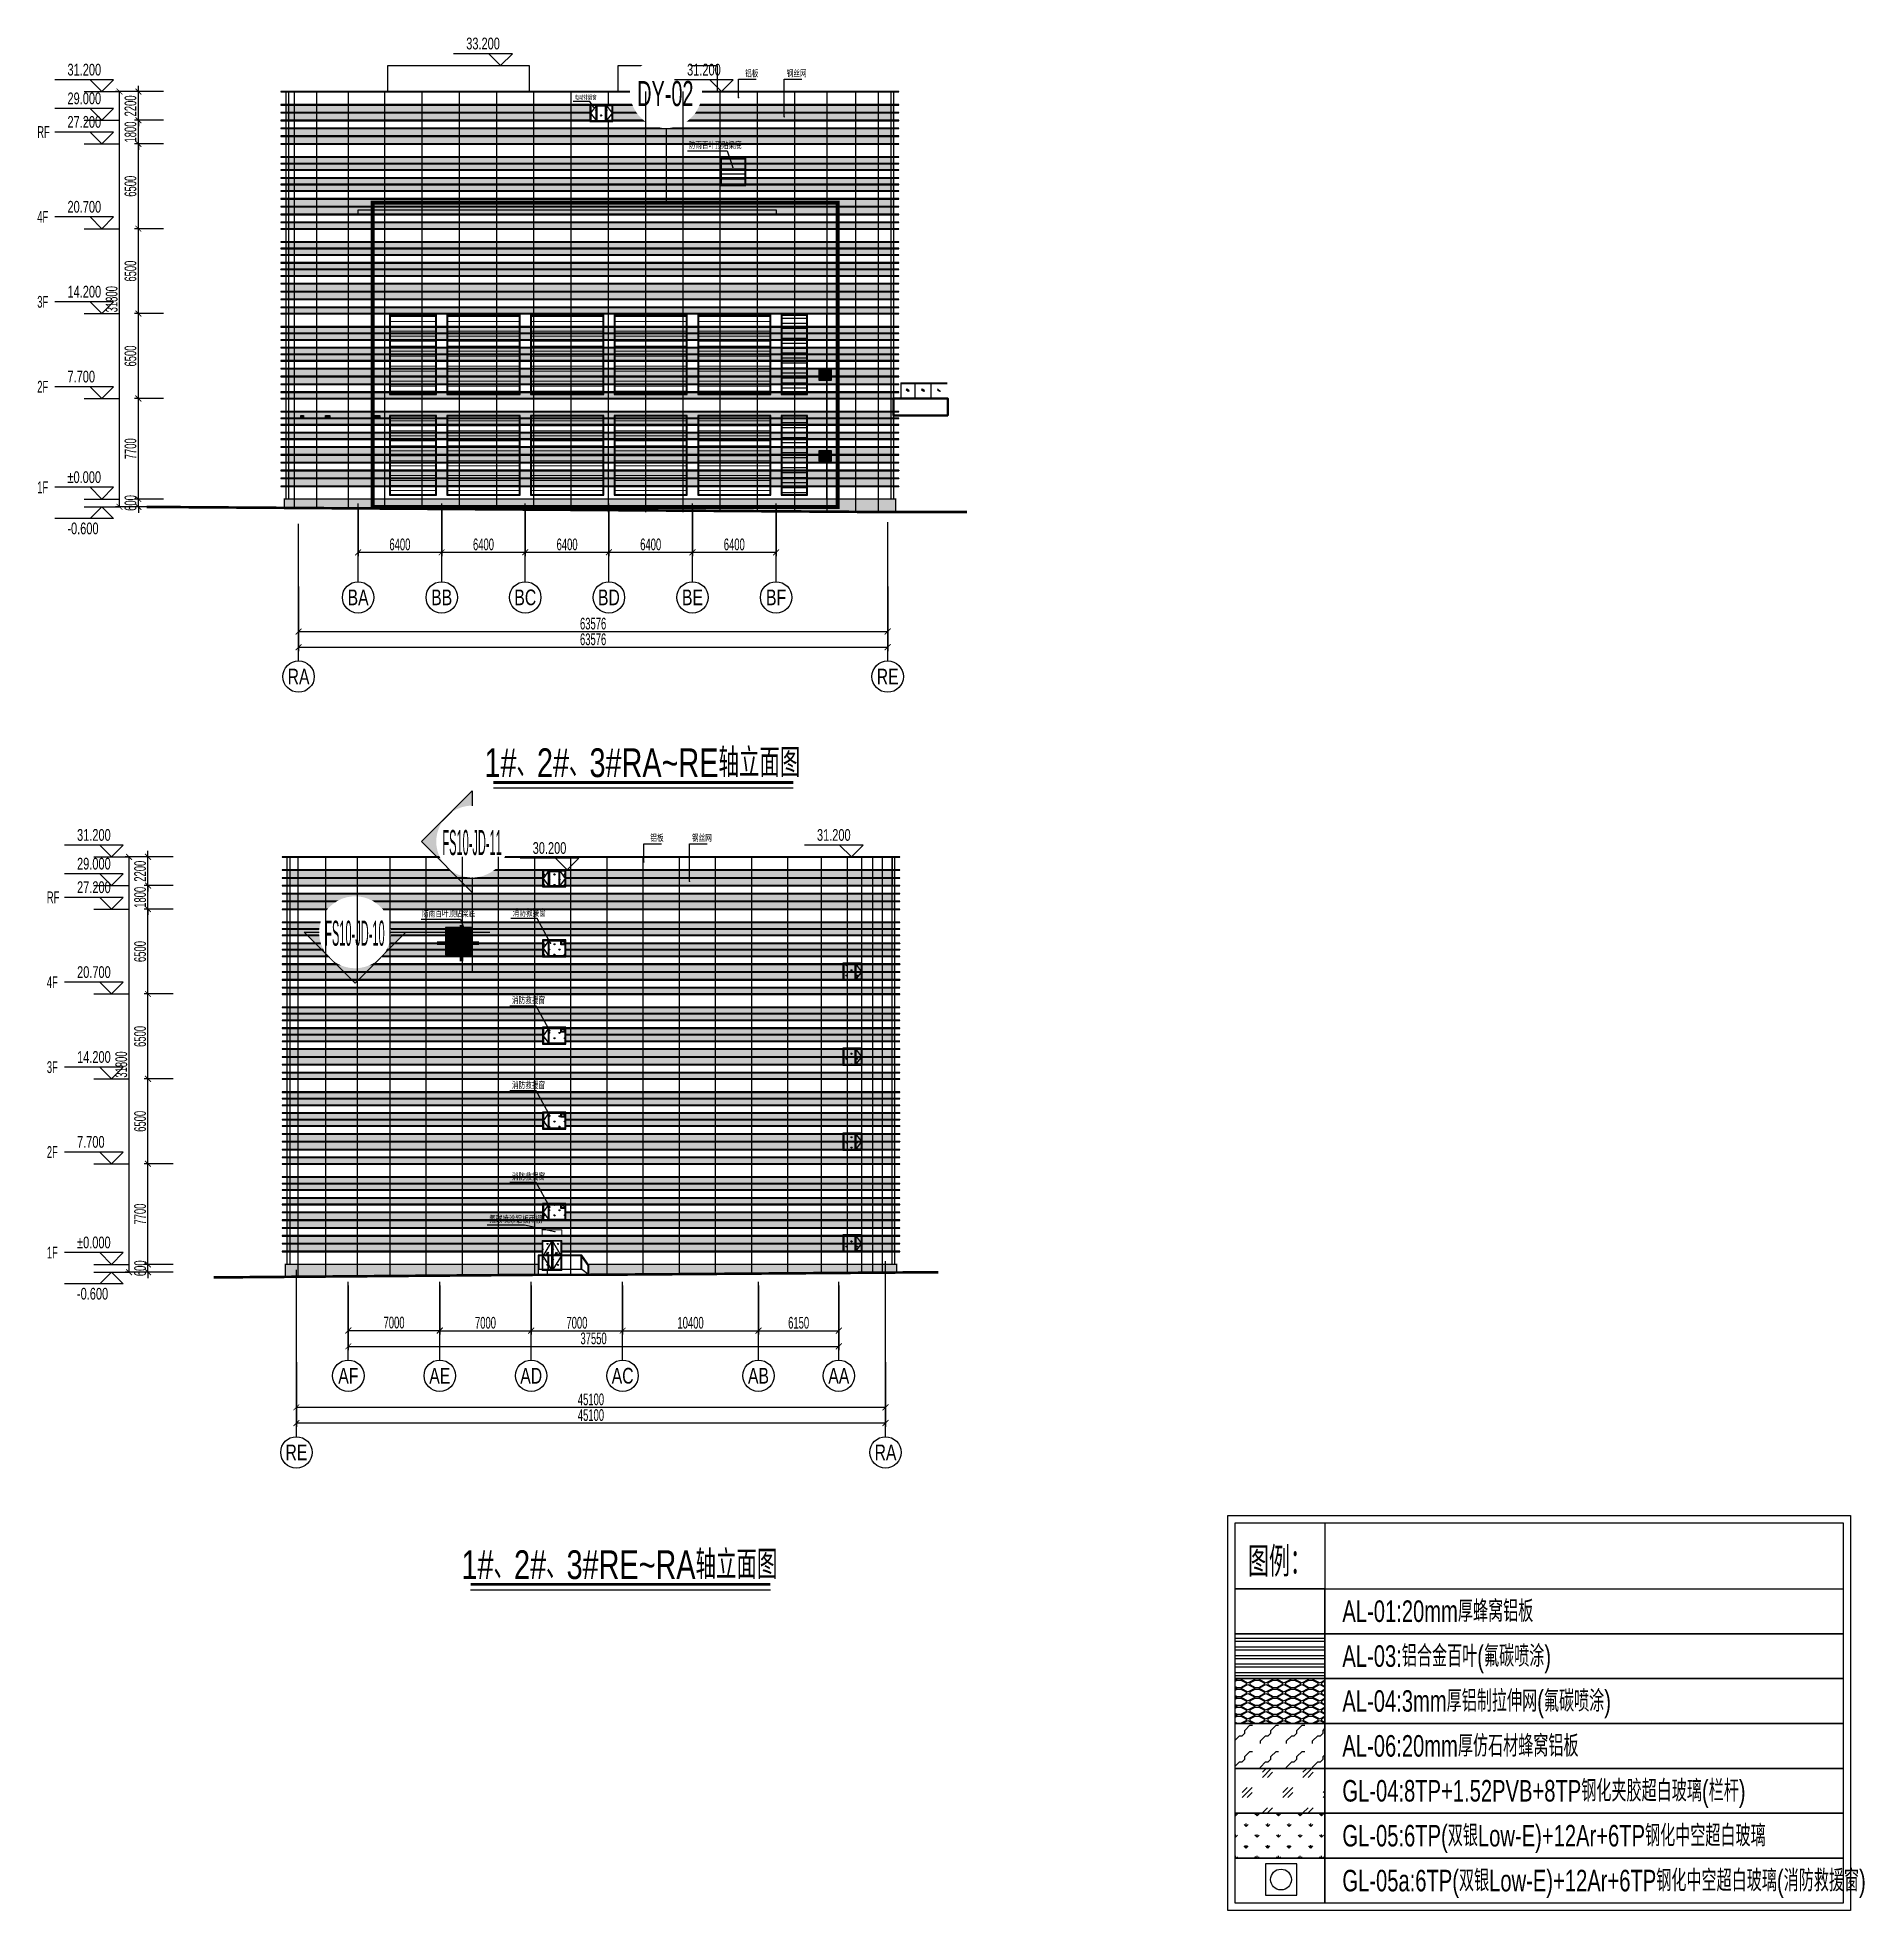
# Model space of a CAD drawing. Extents: x 137748 to 546915, y -417571 to -267079.
# Drawn here: x 407039 to 546915, y -417571 to -274165 of the extents above; entities that cross this region are included whole.
import ezdxf
from ezdxf.enums import TextEntityAlignment as Align

# ---------------------------------------------------------------- set-up
doc = ezdxf.new("R2010")
doc.units = 0
doc.layers.get('0').update_dxf_attribs({"color": 8})
doc.layers.get('Defpoints').update_dxf_attribs({"color": 8})
for name, color, linetype in [('#填充层', 8, 'Continuous'), ('#大样、节点索引蓝线', 8, 'Continuous'), ('#幕墙分格线-立面', 8, 'Continuous'), ('#文字', 8, 'Continuous'), ('#标注', 8, 'Continuous'), ('A-ELEV-1', 8, 'Continuous'), ('A-ELEV-2', 8, 'Continuous'), ('A-ELEV-3', 8, 'Continuous'), ('A-ELEV-8', 8, 'Continuous'), ('A-ELEV-PATT', 8, 'Continuous'), ('A-FLOR-RAIL', 8, 'Continuous'), ('DIM_LEAD', 8, 'Continuous'), ('DIM_SYMB', 8, 'Continuous'), ('E-HATCH3', 8, 'Continuous'), ('E_WINDOW', 8, 'Continuous'), ('S_STAIR', 8, 'Continuous'), ('STAIR', 8, 'Continuous'), ('玻璃符号', 8, 'Continuous'), ('看线', 8, 'Continuous')]:
    doc.layers.add(name, color=color, linetype=linetype)
for name, color, linetype, lineweight in [('A-WALL', 8, 'Continuous', 50), ('DOOR_FIRE', 8, 'Continuous', 13), ('PUB_TEXT', 8, 'Continuous', 5), ('WINDOW', 8, 'Continuous', 13)]:
    doc.layers.add(name, color=color, linetype=linetype, lineweight=lineweight)
doc.styles.add('#文字', font='jrs.shx', dxfattribs={"width": 0.7, "bigfont": 'hztxt.shx'})
doc.styles.add('_TCH_DIM', font='SIMPLEX', dxfattribs={"bigfont": 'GBCBIG'})
doc.styles.add('HZ', font='jrs.shx', dxfattribs={"width": 0.6, "bigfont": 'hztxt.shx'})
doc.styles.add('JHZX', font='jrs.shx', dxfattribs={"width": 0.6, "bigfont": 'jhz.shx'})
doc.styles.add('楷体', font='', dxfattribs={"width": 0.75})
doc.styles.get('楷体').set_extended_font_data('KaiTi_GB2312')
doc.dimstyles.new('JZBZ-300', dxfattribs={"dimscale": 300, "dimtxt": 3, "dimasz": 1.5, "dimexe": 1, "dimexo": 1, "dimgap": 0.5, "dimtad": 1, "dimdec": 0, "dimdsep": 46, "dimtxsty": 'JHZX', "dimblk1": 'ARCHTICK', "dimblk2": 'ARCHTICK', "dimsah": 1, "dimcen": 0, "dimclrd": 1, "dimclre": 1, "dimclrt": 2, "dimadec": 1, "dimazin": 2, "dimtfac": 1, "dimtdec": 0, "dimtix": 1, "dimtmove": 0, "dimatfit": 3, "dimfxl": 1, "dimtolj": 1, "dimlwd": -1, "dimlwe": -1, "dimarcsym": 1})
pattern_1 = [(270, (-407054.3, 309406.03), (500, -250), [50, -200]), (270, (-406954.3, 309406.03), (500, -250), [50, -200]), (5e-10, (-406804.32, 309481.03), (500, 250), [100, -400]), (5e-10, (-406804.32, 309031.03), (500, 250), [100, -400]), (333.43495, (-407204.32, 309506.03), (500, -2e-07), [223.6, -335.417]), (333.434948, (-407004.32, 309356.03), (500, -1e-05), [223.6, -335.417]), (333.43495, (-407204.32, 309481.03), (500, -2e-07), [167.7, -111.8, 167.7, -111.81699]), (26.56505, (-407204.32, 309281.03), (500, 2e-07), [167.7, -111.8, 167.7, -111.81699]), (26.56505, (-407004.32, 309406.03), (500, 2e-07), [223.6, -335.417]), (26.56505, (-407204.32, 309256.03), (500, 2e-07), [223.6, -335.417])]
pattern_2 = [(0, (0, 0), (0, 381), [])]
pattern_3 = [(270, (150, -100), (500, -250), [50, -200]), (270, (250, -100), (500, -250), [50, -200]), (5e-10, (400, -25), (500, 250), [100, -400]), (5e-10, (400, -475), (500, 250), [100, -400]), (333.43495, (0, 0), (500, -2e-07), [223.6, -335.417]), (333.43495, (200, -150), (500, -1e-05), [223.6, -335.417]), (333.43495, (2e-10, -25), (500, -2e-07), [167.7, -111.8, 167.7, -111.817]), (26.56505, (2e-09, -225), (500, 2e-07), [167.7, -111.8, 167.7, -111.817]), (26.56505, (200, -100), (500, 2e-07), [223.6, -335.417]), (26.56505, (2e-09, -250), (500, 2e-07), [223.6, -335.417])]
pattern_4 = [(90, (0, 0), (-399.1182, 399.1182), [105.83226, -692.40406]), (45, (0, 0), (-399.11846, 399.11846), [105.83226, -458.60646]), (135, (0, 0), (-399.11846, -399.11846), [105.83226, -458.60646])]
pattern_5 = [(0, (80, 160), (400, 400), [40, -360, 40, -360]), (0, (240, 320), (400, 400), [40, -360, 40, -360]), (90, (0, 40), (-400, 400), [40, -360]), (90, (160, 200), (-400, 400), [40, -360]), (45, (160, 240), (0, 400), [113.136, -226.27742, 113.136, -113.136]), (45, (120, 160), (0, 400), [56.568, -509.11742])]

msp = doc.modelspace()

# ---------------------------------------------------------------- texts
at = {"layer": 'PUB_TEXT', "style": '_TCH_DIM'}
for s, height, p in [('铝板', 506.38, (461216.7, -277211.4)), ('钢丝网', 506.38, (464402.2, -277211.4)), ('电动排烟窗', 337.59, (448162.3, -278950)), ('铝板', 506.38, (453961.8, -335739.9)), ('钢丝网', 506.38, (457147.3, -335739.9)), ('消防救援窗', 506.38, (443364.6, -348168.2)), ('消防救援窗', 506.38, (443364.6, -354668.2)), ('消防救援窗', 506.38, (443366.3, -361668.2)), ('氟碳喷涂铝板雨棚', 506.38, (441618.2, -364941.7))]:
    msp.add_text(s, height=height, dxfattribs=at).set_placement(p)

# ---------------------------------------------------------------- blocks, each defined once
blk = doc.blocks.new('TL2')
at = {"layer": '#填充层', "ltscale": 5}
h = blk.add_hatch(dxfattribs=at)
h.set_pattern_fill('玻璃A', color=256, scale=0.5)
h.set_pattern_definition([(45, (-333.941, 911.1208), (-2.828427, 2.828427), [2, -2]), (45, (-333.941, 911.828), (-2.828427, 2.828427), [1, -3]), (45, (-333.234, 911.1208), (-2.828427, 2.828427), [1, -3])])
h.paths.add_polyline_path([(-85.65, 19.79), (-73.15, 19.79), (-73.15, 13.54), (-85.65, 13.54)])
at = {"layer": 'A-ELEV-PATT', "ltscale": 5}
h = blk.add_hatch(dxfattribs=at)
h.set_pattern_fill('STEEL', color=256, scale=0.75, angle=135)
h.set_pattern_definition([(180, (-562.4392, 771.7204), (-1e-16, -1.190625), []), (180, (-562.8602, 771.2994), (-1e-16, -1.190625), [])])
h.paths.add_polyline_path([(-85.65, 38.54), (-73.15, 38.54), (-73.15, 32.29), (-85.65, 32.29)])
at = {"layer": 'E-HATCH3'}
h = blk.add_hatch(dxfattribs=at)
h.set_pattern_fill('菱形金属网', color=256, scale=1.25, angle=-90, style=0)
h.set_pattern_definition([(270, (-561.6892, 771.2204), (2.5, -1.25), [0.25, -1]), (270, (-561.1892, 771.2204), (2.5, -1.25), [0.25, -1]), (5e-10, (-560.4392, 771.5954), (2.5, 1.25), [0.5, -2]), (5e-10, (-560.4392, 769.3454), (2.5, 1.25), [0.5, -2]), (333.43495, (-562.4392, 771.7204), (2.5, -1e-09), [1.118, -1.677085]), (333.43495, (-561.4392, 770.9704), (2.5, -5e-08), [1.118, -1.677085]), (333.43495, (-562.4392, 771.5954), (2.5, -1e-09), [0.8385, -0.559, 0.8385, -0.559085]), (26.56505, (-562.4392, 770.5954), (2.5, 1e-09), [0.8385, -0.559, 0.8385, -0.559085]), (26.56505, (-561.4392, 771.2204), (2.5, 1e-09), [1.118, -1.677085]), (26.56505, (-562.4392, 770.4704), (2.5, 1e-09), [1.118, -1.677085])])
h.paths.add_polyline_path([(-85.65, 32.29), (-73.15, 32.29), (-73.15, 26.04), (-85.65, 26.04)])
h = blk.add_hatch(dxfattribs=at)
h.set_pattern_fill('玻璃D', color=256, scale=7.272727, style=0)
h.set_pattern_definition([(0, (-561.712, 766.925), (3.636364, 3.636364), [0.363636, -3.272727, 0.363636, -3.272727]), (0, (-560.2574, 768.3795), (3.636364, 3.636364), [0.363636, -3.272727, 0.363636, -3.272727]), (90, (-562.4392, 765.834), (-3.636364, 3.636364), [0.363636, -3.272727]), (90, (-560.9847, 767.2885), (-3.636364, 3.636364), [0.363636, -3.272727]), (45, (-560.9847, 767.6522), (0, 3.636364), [1.028509, -2.0570675, 1.028509, -1.028509]), (45, (-561.3483, 766.925), (0, 3.636364), [0.514255, -4.62834])])
h.paths.add_polyline_path([(-85.65, 26.04), (-73.15, 26.04), (-73.15, 19.79), (-85.65, 19.79)])
h = blk.add_hatch(dxfattribs=at)
h.set_pattern_fill('GRASS', color=256, scale=0.75, style=0)
h.set_pattern_definition([(90, (-796.4061, -108.4359), (-1.4966932, 1.4966932), [0.396871, -2.596515]), (45, (-796.4061, -108.4359), (-1.496694, 1.496694), [0.396871, -1.719774]), (135, (-796.4061, -108.4359), (-1.496694, -1.496694), [0.396871, -1.719774])])
h.paths.add_polyline_path([(-85.65, 13.54), (-73.15, 13.54), (-73.15, 7.29), (-85.65, 7.29)])
at = {"layer": '#标注'}
for points in [[(-85.65, 44.79), (-73.15, 44.79), (-73.15, 38.54), (-85.65, 38.54)], [(-1.04, 38.54), (-73.15, 38.54), (-73.15, 44.79), (-1.04, 44.79)], [(-85.65, 38.54), (-73.15, 38.54), (-73.15, 32.29), (-85.65, 32.29)], [(-1.04, 32.29), (-73.15, 32.29), (-73.15, 38.54), (-1.04, 38.54)], [(-85.65, 32.29), (-73.15, 32.29), (-73.15, 26.04), (-85.65, 26.04)], [(-1.04, 26.04), (-73.15, 26.04), (-73.15, 32.29), (-1.04, 32.29)], [(-85.65, 26.04), (-73.15, 26.04), (-73.15, 19.79), (-85.65, 19.79)], [(-1.04, 19.79), (-73.15, 19.79), (-73.15, 26.04), (-1.04, 26.04)], [(-85.65, 19.79), (-73.15, 19.79), (-73.15, 13.54), (-85.65, 13.54)], [(-73.15, 19.79), (-1.04, 19.79), (-1.04, 13.54), (-73.15, 13.54)], [(-85.65, 13.54), (-73.15, 13.54), (-73.15, 7.29), (-85.65, 7.29)], [(-1.04, 7.29), (-73.15, 7.29), (-73.15, 13.54), (-1.04, 13.54)], [(-85.65, 7.29), (-73.15, 7.29), (-73.15, 1.04), (-85.65, 1.04)], [(-1.04, 1.04), (-73.15, 1.04), (-73.15, 7.29), (-1.04, 7.29)]]:
    blk.add_lwpolyline(points, close=True, dxfattribs=at)
for points in [[(-86.69, 55.01), (0, 55.01), (0, 0), (-86.69, 0)], [(-85.65, 53.97), (-1.04, 53.97), (-1.04, 1.04), (-85.65, 1.04)], [(-85.65, 53.97), (-73.15, 53.97), (-73.15, 44.79), (-85.65, 44.79)]]:
    blk.add_lwpolyline(points, close=True)
at = {"layer": 'S_STAIR'}
blk.add_lwpolyline([(-77.09, 6.5), (-81.45, 6.5), (-81.45, 2.13), (-77.09, 2.13)], close=True, dxfattribs=at)
blk.add_circle((-79.27, 4.31), 1.45, dxfattribs=at)
at = {"layer": '#文字', "style": '#文字', "width": 0.7}
blk.add_text('图例：', height=4.167, dxfattribs=at).set_placement((-79.49, 48.76), align=Align.MIDDLE)
for s, p in [('AL-01:20mm厚蜂窝铝板', (-70.73, 41.67)), ('AL-03:铝合金百叶(氟碳喷涂)', (-70.73, 35.42)), ('AL-04:3mm厚铝制拉伸网(氟碳喷涂)', (-70.73, 29.17)), ('AL-06:20mm厚仿石材蜂窝铝板', (-70.73, 22.92)), ('GL-04:8TP+1.52PVB+8TP钢化夹胶超白玻璃(栏杆)', (-70.73, 16.67)), ('GL-05:6TP(双银Low-E)+12Ar+6TP钢化中空超白玻璃 ', (-70.73, 10.42)), ('GL-05a:6TP(双银Low-E)+12Ar+6TP钢化中空超白玻璃(消防救援窗) ', (-70.73, 4.17))]:
    blk.add_text(s, height=3, dxfattribs=at).set_placement(p, align=Align.MIDDLE_LEFT)
blk = doc.blocks.new('*U55')
blk.add_line((-20.68, -0.75), (21.05, -0.75))
at = {"const_width": 0.4}
blk.add_lwpolyline([(-20.68, 0), (21.05, 0)], dxfattribs=at)
at = {"style": 'JHZX', "width": 0.75}
blk.add_attdef('立面图', text='', height=4, dxfattribs=at).set_placement((0.06, 2.74), align=Align.MIDDLE_CENTER)
blk = doc.blocks.new('*U54')
blk.add_line((-20.66, -0.75), (21.07, -0.75))
at = {"const_width": 0.4}
blk.add_lwpolyline([(-20.66, 0), (21.07, 0)], dxfattribs=at)
at = {"style": 'JHZX', "width": 0.75}
blk.add_attdef('立面图', text='', height=4, dxfattribs=at).set_placement((0.06, 2.74), align=Align.MIDDLE_CENTER)
blk = doc.blocks.new('*U50')
blk.add_wipeout([(-4.32, 5), (-4.95, 4.92), (-5.56, 4.76), (-6.14, 4.53), (-6.69, 4.23), (-7.2, 3.86), (-7.66, 3.43), (-8.06, 2.94), (-8.4, 2.41), (-8.67, 1.84), (-8.86, 1.25), (-8.98, 0.63), (-9.02, 0), (-8.98, -0.63), (-8.86, -1.25), (-8.67, -1.84), (-8.4, -2.41), (-8.06, -2.94), (-7.66, -3.43), (-7.2, -3.86), (-6.69, -4.23), (-6.14, -4.53), (-5.56, -4.76), (-4.95, -4.92), (-4.32, -5), (-3.7, -5), (-3.07, -4.92), (-2.46, -4.76), (-1.88, -4.53), (-1.33, -4.23), (-0.82, -3.86), (-0.36, -3.43), (0.04, -2.94), (0.38, -2.41), (0.65, -1.84), (0.84, -1.25), (0.96, -0.63), (1, 0), (0.96, 0.63), (0.84, 1.25), (0.65, 1.84), (0.38, 2.41), (0.04, 2.94), (-0.36, 3.43), (-0.82, 3.86), (-1.33, 4.23), (-1.88, 4.53), (-2.46, 4.76), (-3.07, 4.92), (-3.7, 5)])
blk.add_line((0.99, 0), (11.39, 0))
at = {"layer": '#文字', "style": 'JHZX', "width": 0.714555}
blk.add_attdef('DANO.', text='', height=3.5, rotation=90, dxfattribs=at).set_placement((-2.06, -4.02), (-2.06, 3.82), align=Align.FIT)
blk = doc.blocks.new('*U51')
at = {"const_width": 0.5}
for points in [[(4.16, -15.59), (4.16, -10.59)], [(4.16, -15.67), (4.16, -10.67)]]:
    blk.add_lwpolyline(points, dxfattribs=at)
blk.add_wipeout([(5.35, 6), (4.72, 5.92), (4.11, 5.76), (3.53, 5.53), (2.98, 5.23), (2.47, 4.86), (2.01, 4.43), (1.61, 3.94), (1.27, 3.41), (1, 2.84), (0.81, 2.25), (0.69, 1.63), (0.65, 1), (0.69, 0.37), (0.81, -0.25), (1, -0.84), (1.27, -1.41), (1.61, -1.94), (2.01, -2.43), (2.47, -2.86), (2.98, -3.23), (3.53, -3.53), (4.11, -3.76), (4.72, -3.92), (5.35, -4), (5.97, -4), (6.6, -3.92), (7.21, -3.76), (7.79, -3.53), (8.34, -3.23), (8.85, -2.86), (9.31, -2.43), (9.71, -1.94), (10.05, -1.41), (10.32, -0.84), (10.51, -0.25), (10.63, 0.37), (10.67, 1), (10.63, 1.63), (10.51, 2.25), (10.32, 2.84), (10.05, 3.41), (9.71, 3.94), (9.31, 4.43), (8.85, 4.86), (8.34, 5.23), (7.79, 5.53), (7.21, 5.76), (6.6, 5.92), (5.97, 6)])
h = blk.add_hatch(color=256)
h.paths.add_polyline_path([(5.66, 8.07), (2.12, 4.54), (2.47, 4.86), (2.98, 5.23), (3.53, 5.53), (4.11, 5.76), (4.72, 5.92), (5.35, 6), (5.66, 6)])
h.paths.add_polyline_path([(0.69, 1.63), (0.81, 2.25), (1, 2.84), (1.27, 3.41), (1.61, 3.94), (1.97, 4.39), (-1.41, 1), (1.97, -2.39), (1.61, -1.94), (1.27, -1.41), (1, -0.84), (0.81, -0.25), (0.69, 0.37), (0.65, 1)])
h.paths.add_polyline_path([(5.66, -4), (5.35, -4), (4.72, -3.92), (4.11, -3.76), (3.53, -3.53), (2.98, -3.23), (2.47, -2.86), (2.12, -2.54), (5.66, -6.07)])
for p, q in [((5.66, 8.07), (-1.41, 1)), ((5.66, 8.07), (5.66, 6)), ((5.66, -6.07), (-1.41, 1)), ((5.66, -4), (5.66, -17.09))]:
    blk.add_line(p, q)
at = {"style": 'JHZX', "width": 0.563875}
blk.add_attdef('DANO.', text='', height=3.5, dxfattribs=at).set_placement((1.51, -0.88), (9.78, -0.88), align=Align.FIT)
blk = doc.blocks.new('*U52')
at = {"const_width": 0.5}
for points in [[(4.16, -15.39), (4.16, -10.39)], [(4.16, -16.24), (4.16, -11.24)]]:
    blk.add_lwpolyline(points, dxfattribs=at)
blk.add_wipeout([(5.35, 6), (4.72, 5.92), (4.11, 5.76), (3.53, 5.53), (2.98, 5.23), (2.47, 4.86), (2.01, 4.43), (1.61, 3.94), (1.27, 3.41), (1, 2.84), (0.81, 2.25), (0.69, 1.63), (0.65, 1), (0.69, 0.37), (0.81, -0.25), (1, -0.84), (1.27, -1.41), (1.61, -1.94), (2.01, -2.43), (2.47, -2.86), (2.98, -3.23), (3.53, -3.53), (4.11, -3.76), (4.72, -3.92), (5.35, -4), (5.97, -4), (6.6, -3.92), (7.21, -3.76), (7.79, -3.53), (8.34, -3.23), (8.85, -2.86), (9.31, -2.43), (9.71, -1.94), (10.05, -1.41), (10.32, -0.84), (10.51, -0.25), (10.63, 0.37), (10.67, 1), (10.63, 1.63), (10.51, 2.25), (10.32, 2.84), (10.05, 3.41), (9.71, 3.94), (9.31, 4.43), (8.85, 4.86), (8.34, 5.23), (7.79, 5.53), (7.21, 5.76), (6.6, 5.92), (5.97, 6)])
h = blk.add_hatch(color=256)
h.paths.add_polyline_path([(5.66, 8.07), (2.12, 4.54), (2.47, 4.86), (2.98, 5.23), (3.53, 5.53), (4.11, 5.76), (4.72, 5.92), (5.35, 6), (5.66, 6)])
h.paths.add_polyline_path([(0.69, 1.63), (0.81, 2.25), (1, 2.84), (1.27, 3.41), (1.61, 3.94), (1.97, 4.39), (-1.41, 1), (1.97, -2.39), (1.61, -1.94), (1.27, -1.41), (1, -0.84), (0.81, -0.25), (0.69, 0.37), (0.65, 1)])
h.paths.add_polyline_path([(5.66, -4), (5.35, -4), (4.72, -3.92), (4.11, -3.76), (3.53, -3.53), (2.98, -3.23), (2.47, -2.86), (2.12, -2.54), (5.66, -6.07)])
for p, q in [((5.66, 8.07), (-1.41, 1)), ((5.66, 8.07), (5.66, 6)), ((5.66, -6.07), (-1.41, 1)), ((5.66, -4), (5.66, -17.74))]:
    blk.add_line(p, q)
at = {"style": 'JHZX', "width": 0.563875}
blk.add_attdef('DANO.', text='', height=3.5, rotation=270, dxfattribs=at).set_placement((3.78, 5.15), (3.78, -3.12), align=Align.FIT)
blk = doc.blocks.new('_ARCHTICK')
at = {"color": 0, "linetype": 'ByBlock', "const_width": 0.15}
blk.add_lwpolyline([(-0.5, -0.5), (0.5, 0.5)], dxfattribs=at)
blk = doc.blocks.new('*D89')
at = {"layer": '#标注', "color": 8, "linetype": 'ByBlock', "transparency": 16777216}
for p, q in [((431586, -310133), (431586, -313883)), ((437986, -310133), (437986, -313883)), ((431586, -313583), (437986, -313583))]:
    blk.add_line(p, q, dxfattribs=at)
at = {"layer": 'Defpoints', "color": 0, "transparency": 16777216}
for p in [(431586, -309833), (437986, -309833), (437986, -313583)]:
    blk.add_point(p, dxfattribs=at)
at = {"layer": '#标注', "color": 8, "transparency": 16777216, "xscale": 450, "yscale": 450, "zscale": 450, "rotation": 180}
blk.add_blockref('_ARCHTICK', (431586, -313583), dxfattribs=at)
at = {"layer": '#标注', "color": 8, "transparency": 16777216, "xscale": 450, "yscale": 450, "zscale": 450}
blk.add_blockref('_ARCHTICK', (437986, -313583), dxfattribs=at)
at = {"layer": '#标注', "color": 8, "transparency": 16777216, "insert": (434786, -312983), "char_height": 900, "attachment_point": 5, "style": 'JHZX'}
blk.add_mtext('\\A1;6400', dxfattribs=at)
blk = doc.blocks.new('*D87')
at = {"layer": '#标注', "color": 8, "linetype": 'ByBlock', "transparency": 16777216}
for p, q in [((427028.450434, -316196.830828), (427028.450434, -321146.830828)), ((472128.450434, -316196.830828), (472128.450434, -321146.830828)), ((427028.450434, -320846.830828), (472128.450434, -320846.830828))]:
    blk.add_line(p, q, dxfattribs=at)
at = {"layer": 'Defpoints', "color": 0, "transparency": 16777216}
for p in [(427028.450434, -315896.830828), (472128.450434, -315896.830828), (472128.450434, -320846.830828)]:
    blk.add_point(p, dxfattribs=at)
at = {"layer": '#标注', "color": 8, "transparency": 16777216, "xscale": 450, "yscale": 450, "zscale": 450, "rotation": 180}
blk.add_blockref('_ARCHTICK', (427028.450434, -320846.830828), dxfattribs=at)
at = {"layer": '#标注', "color": 8, "transparency": 16777216, "xscale": 450, "yscale": 450, "zscale": 450}
blk.add_blockref('_ARCHTICK', (472128.450434, -320846.830828), dxfattribs=at)
at = {"layer": '#标注', "color": 8, "transparency": 16777216, "insert": (449578.450434, -320246.830828), "char_height": 900, "attachment_point": 5, "style": 'JHZX'}
blk.add_mtext('\\A1;63576', dxfattribs=at)
blk = doc.blocks.new('*D88')
at = {"layer": '#标注', "color": 8, "linetype": 'ByBlock', "transparency": 16777216}
for p, q in [((427028.450434, -316196.830828), (427028.450434, -319946.830828)), ((472128.450434, -316196.830828), (472128.450434, -319946.830828)), ((427028.450434, -319646.830828), (472128.450434, -319646.830828))]:
    blk.add_line(p, q, dxfattribs=at)
at = {"layer": 'Defpoints', "color": 0, "transparency": 16777216}
for p in [(427028.450434, -315896.830828), (472128.450434, -315896.830828), (472128.450434, -319646.830828)]:
    blk.add_point(p, dxfattribs=at)
at = {"layer": '#标注', "color": 8, "transparency": 16777216, "xscale": 450, "yscale": 450, "zscale": 450, "rotation": 180}
blk.add_blockref('_ARCHTICK', (427028.450434, -319646.830828), dxfattribs=at)
at = {"layer": '#标注', "color": 8, "transparency": 16777216, "xscale": 450, "yscale": 450, "zscale": 450}
blk.add_blockref('_ARCHTICK', (472128.450434, -319646.830828), dxfattribs=at)
at = {"layer": '#标注', "color": 8, "transparency": 16777216, "insert": (449578.450434, -319046.830828), "char_height": 900, "attachment_point": 5, "style": 'JHZX'}
blk.add_mtext('\\A1;63576', dxfattribs=at)
blk = doc.blocks.new('*U364')
blk.add_line((0, -20), (0, 0))
blk.add_circle((0, -24), 4)
at = {"style": 'JHZX', "width": 0.75}
blk.add_attdef('AXES', text='', height=4, dxfattribs=at).set_placement((0, -24), align=Align.MIDDLE_CENTER)
blk = doc.blocks.new('*U123')
blk.add_line((0, -20), (0, 14.98))
blk.add_circle((0, -24), 4)
at = {"style": 'JHZX', "width": 0.75}
blk.add_attdef('AXES', text='', height=4, dxfattribs=at).set_placement((0, -24), align=Align.MIDDLE_CENTER)
blk = doc.blocks.new('*U122')
blk.add_line((0, -20), (0, 15.41))
blk.add_circle((0, -24), 4)
at = {"style": 'JHZX', "width": 0.75}
blk.add_attdef('AXES', text='', height=4, dxfattribs=at).set_placement((0, -24), align=Align.MIDDLE_CENTER)
blk = doc.blocks.new('*D90')
at = {"layer": '#标注', "color": 8, "linetype": 'ByBlock', "transparency": 16777216}
for p, q in [((426862, -375593), (426862, -380543)), ((471962, -375593), (471962, -380543)), ((426862, -380243), (471962, -380243))]:
    blk.add_line(p, q, dxfattribs=at)
at = {"layer": 'Defpoints', "color": 0, "transparency": 16777216}
for p in [(426862, -375293), (471962, -375293), (471962, -380243)]:
    blk.add_point(p, dxfattribs=at)
at = {"layer": '#标注', "color": 8, "transparency": 16777216, "xscale": 450, "yscale": 450, "zscale": 450, "rotation": 180}
blk.add_blockref('_ARCHTICK', (426862, -380243), dxfattribs=at)
at = {"layer": '#标注', "color": 8, "transparency": 16777216, "xscale": 450, "yscale": 450, "zscale": 450}
blk.add_blockref('_ARCHTICK', (471962, -380243), dxfattribs=at)
at = {"layer": '#标注', "color": 8, "transparency": 16777216, "insert": (449412, -379643), "char_height": 900, "attachment_point": 5, "style": 'JHZX'}
blk.add_mtext('\\A1;45100', dxfattribs=at)
blk = doc.blocks.new('*D91')
at = {"layer": '#标注', "color": 8, "linetype": 'ByBlock', "transparency": 16777216}
for p, q in [((426862, -375593), (426862, -379343)), ((471962, -375593), (471962, -379343)), ((426862, -379043), (471962, -379043))]:
    blk.add_line(p, q, dxfattribs=at)
at = {"layer": 'Defpoints', "color": 0, "transparency": 16777216}
for p in [(426862, -375293), (471962, -375293), (471962, -379043)]:
    blk.add_point(p, dxfattribs=at)
at = {"layer": '#标注', "color": 8, "transparency": 16777216, "xscale": 450, "yscale": 450, "zscale": 450, "rotation": 180}
blk.add_blockref('_ARCHTICK', (426862, -379043), dxfattribs=at)
at = {"layer": '#标注', "color": 8, "transparency": 16777216, "xscale": 450, "yscale": 450, "zscale": 450}
blk.add_blockref('_ARCHTICK', (471962, -379043), dxfattribs=at)
at = {"layer": '#标注', "color": 8, "transparency": 16777216, "insert": (449412, -378443), "char_height": 900, "attachment_point": 5, "style": 'JHZX'}
blk.add_mtext('\\A1;45100', dxfattribs=at)
blk = doc.blocks.new('*D92')
at = {"layer": '#标注', "color": 8, "linetype": 'ByBlock', "transparency": 16777216}
for p, q in [((430838, -369726), (430838, -374676)), ((468388, -369726), (468388, -374676)), ((430838, -374376), (468388, -374376))]:
    blk.add_line(p, q, dxfattribs=at)
at = {"layer": 'Defpoints', "color": 0, "transparency": 16777216}
for p in [(430838, -369426), (468388, -369426), (468388, -374376)]:
    blk.add_point(p, dxfattribs=at)
at = {"layer": '#标注', "color": 8, "transparency": 16777216, "xscale": 450, "yscale": 450, "zscale": 450, "rotation": 180}
blk.add_blockref('_ARCHTICK', (430838, -374376), dxfattribs=at)
at = {"layer": '#标注', "color": 8, "transparency": 16777216, "xscale": 450, "yscale": 450, "zscale": 450}
blk.add_blockref('_ARCHTICK', (468388, -374376), dxfattribs=at)
at = {"layer": '#标注', "color": 8, "transparency": 16777216, "insert": (449613, -373776), "char_height": 900, "attachment_point": 5, "style": 'JHZX'}
blk.add_mtext('\\A1;37550', dxfattribs=at)
blk = doc.blocks.new('*D93')
at = {"layer": '#标注', "color": 8, "linetype": 'ByBlock', "transparency": 16777216}
for p, q in [((462238, -369726), (462238, -373476)), ((468388, -369726), (468388, -373476)), ((462238, -373176), (468388, -373176))]:
    blk.add_line(p, q, dxfattribs=at)
at = {"layer": 'Defpoints', "color": 0, "transparency": 16777216}
for p in [(462238, -369426), (468388, -369426), (468388, -373176)]:
    blk.add_point(p, dxfattribs=at)
at = {"layer": '#标注', "color": 8, "transparency": 16777216, "xscale": 450, "yscale": 450, "zscale": 450, "rotation": 180}
blk.add_blockref('_ARCHTICK', (462238, -373176), dxfattribs=at)
at = {"layer": '#标注', "color": 8, "transparency": 16777216, "xscale": 450, "yscale": 450, "zscale": 450}
blk.add_blockref('_ARCHTICK', (468388, -373176), dxfattribs=at)
at = {"layer": '#标注', "color": 8, "transparency": 16777216, "insert": (465313, -372576), "char_height": 900, "attachment_point": 5, "style": 'JHZX'}
blk.add_mtext('\\A1;6150', dxfattribs=at)
blk = doc.blocks.new('*D94')
at = {"layer": '#标注', "color": 8, "linetype": 'ByBlock', "transparency": 16777216}
for p, q in [((444838, -369726), (444838, -373476)), ((451838, -369726), (451838, -373476)), ((444838, -373176), (451838, -373176))]:
    blk.add_line(p, q, dxfattribs=at)
at = {"layer": 'Defpoints', "color": 0, "transparency": 16777216}
for p in [(444838, -369426), (451838, -369426), (451838, -373176)]:
    blk.add_point(p, dxfattribs=at)
at = {"layer": '#标注', "color": 8, "transparency": 16777216, "xscale": 450, "yscale": 450, "zscale": 450, "rotation": 180}
blk.add_blockref('_ARCHTICK', (444838, -373176), dxfattribs=at)
at = {"layer": '#标注', "color": 8, "transparency": 16777216, "xscale": 450, "yscale": 450, "zscale": 450}
blk.add_blockref('_ARCHTICK', (451838, -373176), dxfattribs=at)
at = {"layer": '#标注', "color": 8, "transparency": 16777216, "insert": (448338, -372576), "char_height": 900, "attachment_point": 5, "style": 'JHZX'}
blk.add_mtext('\\A1;7000', dxfattribs=at)
blk = doc.blocks.new('*D95')
at = {"layer": '#标注', "color": 8, "linetype": 'ByBlock', "transparency": 16777216}
for p, q in [((437838, -369726), (437838, -373476)), ((444838, -369726), (444838, -373476)), ((437838, -373176), (444838, -373176))]:
    blk.add_line(p, q, dxfattribs=at)
at = {"layer": 'Defpoints', "color": 0, "transparency": 16777216}
for p in [(437838, -369426), (444838, -369426), (444838, -373176)]:
    blk.add_point(p, dxfattribs=at)
at = {"layer": '#标注', "color": 8, "transparency": 16777216, "xscale": 450, "yscale": 450, "zscale": 450, "rotation": 180}
blk.add_blockref('_ARCHTICK', (437838, -373176), dxfattribs=at)
at = {"layer": '#标注', "color": 8, "transparency": 16777216, "xscale": 450, "yscale": 450, "zscale": 450}
blk.add_blockref('_ARCHTICK', (444838, -373176), dxfattribs=at)
at = {"layer": '#标注', "color": 8, "transparency": 16777216, "insert": (441338, -372576), "char_height": 900, "attachment_point": 5, "style": 'JHZX'}
blk.add_mtext('\\A1;7000', dxfattribs=at)
blk = doc.blocks.new('*D96')
at = {"layer": '#标注', "color": 8, "linetype": 'ByBlock', "transparency": 16777216}
for p, q in [((430838, -369726), (430838, -373459)), ((437838, -369726), (437838, -373459)), ((430838, -373159), (437838, -373159))]:
    blk.add_line(p, q, dxfattribs=at)
at = {"layer": 'Defpoints', "color": 0, "transparency": 16777216}
for p in [(430838, -369426), (437838, -369426), (437838, -373159)]:
    blk.add_point(p, dxfattribs=at)
at = {"layer": '#标注', "color": 8, "transparency": 16777216, "xscale": 450, "yscale": 450, "zscale": 450, "rotation": 180}
blk.add_blockref('_ARCHTICK', (430838, -373159), dxfattribs=at)
at = {"layer": '#标注', "color": 8, "transparency": 16777216, "xscale": 450, "yscale": 450, "zscale": 450}
blk.add_blockref('_ARCHTICK', (437838, -373159), dxfattribs=at)
at = {"layer": '#标注', "color": 8, "transparency": 16777216, "insert": (434338, -372559), "char_height": 900, "attachment_point": 5, "style": 'JHZX'}
blk.add_mtext('\\A1;7000', dxfattribs=at)
blk = doc.blocks.new('*U117')
blk.add_line((0, -20), (0, 22.61))
blk.add_circle((0, -24), 4)
at = {"style": 'JHZX', "width": 0.75}
blk.add_attdef('AXES', text='', height=4, dxfattribs=at).set_placement((0, -24), align=Align.MIDDLE_CENTER)
blk = doc.blocks.new('*U116')
blk.add_line((0, -20), (0, 24.83))
blk.add_circle((0, -24), 4)
at = {"style": 'JHZX', "width": 0.75}
blk.add_attdef('AXES', text='', height=4, dxfattribs=at).set_placement((0, -24), align=Align.MIDDLE_CENTER)
blk = doc.blocks.new('*D107')
at = {"layer": '#标注', "color": 8, "linetype": 'ByBlock', "ltscale": 300, "transparency": 16777216}
for p, q in [((437986, -310133), (437986, -313883)), ((444386, -310386), (444386, -313883)), ((437986, -313583), (444386, -313583))]:
    blk.add_line(p, q, dxfattribs=at)
at = {"layer": 'Defpoints', "color": 0, "ltscale": 300, "transparency": 16777216}
for p in [(437986, -309833), (444386, -310086), (444386, -313583)]:
    blk.add_point(p, dxfattribs=at)
at = {"layer": '#标注', "color": 8, "ltscale": 300, "transparency": 16777216, "xscale": 450, "yscale": 450, "zscale": 450, "rotation": 180}
blk.add_blockref('_ARCHTICK', (437986, -313583), dxfattribs=at)
at = {"layer": '#标注', "color": 8, "ltscale": 300, "transparency": 16777216, "xscale": 450, "yscale": 450, "zscale": 450}
blk.add_blockref('_ARCHTICK', (444386, -313583), dxfattribs=at)
at = {"layer": '#标注', "color": 8, "ltscale": 300, "transparency": 16777216, "insert": (441186, -312983), "char_height": 900, "attachment_point": 5, "style": 'JHZX'}
blk.add_mtext('\\A1;6400', dxfattribs=at)
blk = doc.blocks.new('*D108')
at = {"layer": '#标注', "color": 8, "linetype": 'ByBlock', "ltscale": 300, "transparency": 16777216}
for p, q in [((444386, -310386), (444386, -313883)), ((450786, -310386), (450786, -313883)), ((444386, -313583), (450786, -313583))]:
    blk.add_line(p, q, dxfattribs=at)
at = {"layer": 'Defpoints', "color": 0, "ltscale": 300, "transparency": 16777216}
for p in [(444386, -310086), (450786, -310086), (450786, -313583)]:
    blk.add_point(p, dxfattribs=at)
at = {"layer": '#标注', "color": 8, "ltscale": 300, "transparency": 16777216, "xscale": 450, "yscale": 450, "zscale": 450, "rotation": 180}
blk.add_blockref('_ARCHTICK', (444386, -313583), dxfattribs=at)
at = {"layer": '#标注', "color": 8, "ltscale": 300, "transparency": 16777216, "xscale": 450, "yscale": 450, "zscale": 450}
blk.add_blockref('_ARCHTICK', (450786, -313583), dxfattribs=at)
at = {"layer": '#标注', "color": 8, "ltscale": 300, "transparency": 16777216, "insert": (447586, -312983), "char_height": 900, "attachment_point": 5, "style": 'JHZX'}
blk.add_mtext('\\A1;6400', dxfattribs=at)
blk = doc.blocks.new('*D109')
at = {"layer": '#标注', "color": 8, "linetype": 'ByBlock', "ltscale": 300, "transparency": 16777216}
for p, q in [((450786, -310386), (450786, -313883)), ((457186, -310133), (457186, -313883)), ((450786, -313583), (457186, -313583))]:
    blk.add_line(p, q, dxfattribs=at)
at = {"layer": 'Defpoints', "color": 0, "ltscale": 300, "transparency": 16777216}
for p in [(450786, -310086), (457186, -309833), (457186, -313583)]:
    blk.add_point(p, dxfattribs=at)
at = {"layer": '#标注', "color": 8, "ltscale": 300, "transparency": 16777216, "xscale": 450, "yscale": 450, "zscale": 450, "rotation": 180}
blk.add_blockref('_ARCHTICK', (450786, -313583), dxfattribs=at)
at = {"layer": '#标注', "color": 8, "ltscale": 300, "transparency": 16777216, "xscale": 450, "yscale": 450, "zscale": 450}
blk.add_blockref('_ARCHTICK', (457186, -313583), dxfattribs=at)
at = {"layer": '#标注', "color": 8, "ltscale": 300, "transparency": 16777216, "insert": (453986, -312983), "char_height": 900, "attachment_point": 5, "style": 'JHZX'}
blk.add_mtext('\\A1;6400', dxfattribs=at)
blk = doc.blocks.new('*D110')
at = {"layer": '#标注', "color": 8, "linetype": 'ByBlock', "ltscale": 300, "transparency": 16777216}
for p, q in [((457186, -310133), (457186, -313883)), ((463586, -310133), (463586, -313883)), ((457186, -313583), (463586, -313583))]:
    blk.add_line(p, q, dxfattribs=at)
at = {"layer": 'Defpoints', "color": 0, "ltscale": 300, "transparency": 16777216}
for p in [(457186, -309833), (463586, -309833), (463586, -313583)]:
    blk.add_point(p, dxfattribs=at)
at = {"layer": '#标注', "color": 8, "ltscale": 300, "transparency": 16777216, "xscale": 450, "yscale": 450, "zscale": 450, "rotation": 180}
blk.add_blockref('_ARCHTICK', (457186, -313583), dxfattribs=at)
at = {"layer": '#标注', "color": 8, "ltscale": 300, "transparency": 16777216, "xscale": 450, "yscale": 450, "zscale": 450}
blk.add_blockref('_ARCHTICK', (463586, -313583), dxfattribs=at)
at = {"layer": '#标注', "color": 8, "ltscale": 300, "transparency": 16777216, "insert": (460386, -312983), "char_height": 900, "attachment_point": 5, "style": 'JHZX'}
blk.add_mtext('\\A1;6400', dxfattribs=at)
blk = doc.blocks.new('RA-RE网格')
at = {"layer": 'E-HATCH3'}
h = blk.add_hatch(dxfattribs=at)
h.set_pattern_fill('菱形金属网', color=256, scale=250, angle=-90, style=0)
h.set_pattern_definition(pattern_1)
h.paths.add_polyline_path([(43857, 30170), (43857, 29600), (65376, 29600), (65376, 30170)])
h.paths.add_polyline_path([(42131, 29600), (42131, 30170), (18876, 30170), (18876, 29600)])
h = blk.add_hatch(dxfattribs=at)
h.set_pattern_fill('菱形金属网', color=256, scale=250, angle=-90, style=0)
h.set_pattern_definition(pattern_1)
h.paths.add_polyline_path([(43857, 29570), (43857, 29000), (65376, 29000), (65376, 29570)])
h.paths.add_polyline_path([(42131, 29000), (42131, 29570), (18876, 29570), (18876, 29000)])
h = blk.add_hatch(dxfattribs=at)
h.set_pattern_fill('菱形金属网', color=256, scale=250, angle=-90, style=0)
h.set_pattern_definition(pattern_1)
h.paths.add_polyline_path([(65376, 27800), (18876, 27800), (18876, 28370), (65376, 28370)])
h = blk.add_hatch(dxfattribs=at)
h.set_pattern_fill('菱形金属网', color=256, scale=250, angle=-90, style=0)
h.set_pattern_definition(pattern_1)
h.paths.add_polyline_path([(65376, 27200), (18876, 27200), (18876, 27770), (65376, 27770)])
h = blk.add_hatch(dxfattribs=at)
h.set_pattern_fill('菱形金属网', color=256, scale=250, angle=-90, style=0)
h.set_pattern_definition(pattern_1)
h.paths.add_polyline_path([(65376, 25700), (18876, 25700), (18876, 26170), (65376, 26170)])
h = blk.add_hatch(dxfattribs=at)
h.set_pattern_fill('菱形金属网', color=256, scale=250, angle=-90, style=0)
h.set_pattern_definition(pattern_1)
h.paths.add_polyline_path([(65376, 25200), (18876, 25200), (18876, 25670), (65376, 25670)])
h = blk.add_hatch(dxfattribs=at)
h.set_pattern_fill('菱形金属网', color=256, scale=250, angle=-90, style=0)
h.set_pattern_definition(pattern_1)
h.paths.add_polyline_path([(65376, 24100), (18876, 24100), (18876, 24570), (65376, 24570)])
h = blk.add_hatch(dxfattribs=at)
h.set_pattern_fill('菱形金属网', color=256, scale=250, angle=-90, style=0)
h.set_pattern_definition(pattern_1)
h.paths.add_polyline_path([(65376, 23600), (18876, 23600), (18876, 24070), (65376, 24070)])
h = blk.add_hatch(dxfattribs=at)
h.set_pattern_fill('菱形金属网', color=256, scale=250, angle=-90, style=0)
h.set_pattern_definition(pattern_1)
h.paths.add_polyline_path([(65376, 22400), (18876, 22400), (18876, 22970), (65376, 22970)])
h = blk.add_hatch(dxfattribs=at)
h.set_pattern_fill('菱形金属网', color=256, scale=250, angle=-90, style=0)
h.set_pattern_definition(pattern_1)
h.paths.add_polyline_path([(65376, 21800), (18876, 21800), (18876, 22370), (65376, 22370)])
h = blk.add_hatch(dxfattribs=at)
h.set_pattern_fill('菱形金属网', color=256, scale=250, angle=-90, style=0)
h.set_pattern_definition(pattern_1)
h.paths.add_polyline_path([(65376, 20700), (18876, 20700), (18876, 21170), (65376, 21170)])
h = blk.add_hatch(dxfattribs=at)
h.set_pattern_fill('菱形金属网', color=256, scale=250, angle=-90, style=0)
h.set_pattern_definition(pattern_1)
h.paths.add_polyline_path([(65376, 19200), (18876, 19200), (18876, 19670), (65376, 19670)])
h = blk.add_hatch(dxfattribs=at)
h.set_pattern_fill('菱形金属网', color=256, scale=250, angle=-90, style=0)
h.set_pattern_definition(pattern_1)
h.paths.add_polyline_path([(65376, 18700), (18876, 18700), (18876, 19170), (65376, 19170)])
h = blk.add_hatch(dxfattribs=at)
h.set_pattern_fill('菱形金属网', color=256, scale=250, angle=-90, style=0)
h.set_pattern_definition(pattern_1)
h.paths.add_polyline_path([(65376, 17600), (18876, 17600), (18876, 18070), (65376, 18070)])
h = blk.add_hatch(dxfattribs=at)
h.set_pattern_fill('菱形金属网', color=256, scale=250, angle=-90, style=0)
h.set_pattern_definition(pattern_1)
h.paths.add_polyline_path([(65376, 17100), (18876, 17100), (18876, 17570), (65376, 17570)])
h = blk.add_hatch(dxfattribs=at)
h.set_pattern_fill('菱形金属网', color=256, scale=250, angle=-90, style=0)
h.set_pattern_definition(pattern_1)
h.paths.add_polyline_path([(65376, 15900), (18876, 15900), (18876, 16470), (65376, 16470)])
h = blk.add_hatch(dxfattribs=at)
h.set_pattern_fill('菱形金属网', color=256, scale=250, angle=-90, style=0)
h.set_pattern_definition(pattern_1)
h.paths.add_polyline_path([(65376, 15300), (18876, 15300), (18876, 15870), (65376, 15870)])
h = blk.add_hatch(dxfattribs=at)
h.set_pattern_fill('菱形金属网', color=256, scale=250, angle=-90, style=0)
h.set_pattern_definition(pattern_1)
h.paths.add_polyline_path([(65376, 14200), (18876, 14200), (18876, 14670), (65376, 14670)])
h = blk.add_hatch(dxfattribs=at)
h.set_pattern_fill('菱形金属网', color=256, scale=250, angle=-90, style=0)
h.set_pattern_definition(pattern_1)
h.paths.add_polyline_path([(65376, 12700), (18876, 12700), (18876, 13170), (65376, 13170)])
h = blk.add_hatch(dxfattribs=at)
h.set_pattern_fill('菱形金属网', color=256, scale=250, angle=-90, style=0)
h.set_pattern_definition(pattern_1)
h.paths.add_polyline_path([(65376, 12200), (18876, 12200), (18876, 12670), (65376, 12670)])
h = blk.add_hatch(dxfattribs=at)
h.set_pattern_fill('菱形金属网', color=256, scale=250, angle=-90, style=0)
h.set_pattern_definition(pattern_1)
h.paths.add_polyline_path([(65376, 11100), (18876, 11100), (18876, 11570), (65376, 11570)])
h = blk.add_hatch(dxfattribs=at)
h.set_pattern_fill('菱形金属网', color=256, scale=250, angle=-90, style=0)
h.set_pattern_definition(pattern_1)
h.paths.add_polyline_path([(65376, 10600), (18876, 10600), (18876, 11070), (65376, 11070)])
h = blk.add_hatch(dxfattribs=at)
h.set_pattern_fill('菱形金属网', color=256, scale=250, angle=-90, style=0)
h.set_pattern_definition(pattern_1)
h.paths.add_polyline_path([(65376, 9400), (18876, 9400), (18876, 9970), (65376, 9970)])
h = blk.add_hatch(dxfattribs=at)
h.set_pattern_fill('菱形金属网', color=256, scale=250, angle=-90, style=0)
h.set_pattern_definition(pattern_1)
h.paths.add_polyline_path([(65376, 8800), (18876, 8800), (18876, 9370), (65376, 9370)])
h = blk.add_hatch(dxfattribs=at)
h.set_pattern_fill('菱形金属网', color=256, scale=250, angle=-90, style=0)
h.set_pattern_definition(pattern_1)
h.paths.add_polyline_path([(65376, 7700), (18876, 7700), (18876, 8170), (65376, 8170)])
h = blk.add_hatch(dxfattribs=at)
h.set_pattern_fill('菱形金属网', color=256, scale=250, angle=-90, style=0)
h.set_pattern_definition(pattern_1)
h.paths.add_polyline_path([(65376, 6200), (18876, 6200), (18876, 6670), (65376, 6670)])
h = blk.add_hatch(dxfattribs=at)
h.set_pattern_fill('菱形金属网', color=256, scale=250, angle=-90, style=0)
h.set_pattern_definition(pattern_1)
h.paths.add_polyline_path([(65376, 5700), (18876, 5700), (18876, 6170), (65376, 6170)])
h = blk.add_hatch(dxfattribs=at)
h.set_pattern_fill('菱形金属网', color=256, scale=250, angle=-90, style=0)
h.set_pattern_definition(pattern_1)
h.paths.add_polyline_path([(65376, 4600), (18876, 4600), (18876, 5070), (65376, 5070)])
h = blk.add_hatch(dxfattribs=at)
h.set_pattern_fill('菱形金属网', color=256, scale=250, angle=-90, style=0)
h.set_pattern_definition(pattern_1)
h.paths.add_polyline_path([(65376, 3400), (18876, 3400), (18876, 3970), (65376, 3970)])
h = blk.add_hatch(dxfattribs=at)
h.set_pattern_fill('菱形金属网', color=256, scale=250, angle=-90, style=0)
h.set_pattern_definition(pattern_1)
h.paths.add_polyline_path([(65376, 2800), (18876, 2800), (18876, 3370), (65376, 3370)])
h = blk.add_hatch(dxfattribs=at)
h.set_pattern_fill('菱形金属网', color=256, scale=250, angle=-90, style=0)
h.set_pattern_definition(pattern_1)
h.paths.add_polyline_path([(65376, 1600), (18876, 1600), (18876, 2170), (65376, 2170)])
h = blk.add_hatch(dxfattribs=at)
h.set_pattern_fill('菱形金属网', color=256, scale=250, angle=-90, style=0)
h.set_pattern_definition(pattern_1)
h.paths.add_polyline_path([(65376, 1000), (18876, 1000), (18876, 1570), (65376, 1570)])
at = {"layer": 'A-ELEV-1', "ltscale": 5}
for points in [[(65376, 30200), (18876, 30200), (18876, 31200), (65376, 31200)], [(65376, 27800), (18876, 27800), (18876, 28370), (65376, 28370)], [(65376, 27200), (18876, 27200), (18876, 27770), (65376, 27770)], [(65376, 26200), (18876, 26200), (18876, 27170), (65376, 27170)], [(65376, 25700), (18876, 25700), (18876, 26170), (65376, 26170)], [(65376, 25200), (18876, 25200), (18876, 25670), (65376, 25670)], [(65376, 24600), (18876, 24600), (18876, 25170), (65376, 25170)], [(65376, 24100), (18876, 24100), (18876, 24570), (65376, 24570)], [(65376, 23600), (18876, 23600), (18876, 24070), (65376, 24070)], [(65376, 23000), (18876, 23000), (18876, 23570), (65376, 23570)], [(65376, 22400), (18876, 22400), (18876, 22970), (65376, 22970)], [(65376, 21800), (18876, 21800), (18876, 22370), (65376, 22370)], [(65376, 21200), (18876, 21200), (18876, 21770), (65376, 21770)], [(65376, 20700), (18876, 20700), (18876, 21170), (65376, 21170)], [(65376, 19700), (18876, 19700), (18876, 20670), (65376, 20670)], [(65376, 19200), (18876, 19200), (18876, 19670), (65376, 19670)], [(65376, 18700), (18876, 18700), (18876, 19170), (65376, 19170)], [(65376, 18100), (18876, 18100), (18876, 18670), (65376, 18670)], [(65376, 17600), (18876, 17600), (18876, 18070), (65376, 18070)], [(65376, 17100), (18876, 17100), (18876, 17570), (65376, 17570)], [(65376, 16500), (18876, 16500), (18876, 17070), (65376, 17070)], [(65376, 15900), (18876, 15900), (18876, 16470), (65376, 16470)], [(65376, 15300), (18876, 15300), (18876, 15870), (65376, 15870)], [(65376, 14700), (18876, 14700), (18876, 15270), (65376, 15270)], [(65376, 14200), (18876, 14200), (18876, 14670), (65376, 14670)], [(65376, 13200), (18876, 13200), (18876, 14170), (65376, 14170)], [(65376, 12700), (18876, 12700), (18876, 13170), (65376, 13170)], [(65376, 12200), (18876, 12200), (18876, 12670), (65376, 12670)], [(65376, 11600), (18876, 11600), (18876, 12170), (65376, 12170)], [(65376, 11100), (18876, 11100), (18876, 11570), (65376, 11570)], [(65376, 10600), (18876, 10600), (18876, 11070), (65376, 11070)], [(65376, 10000), (18876, 10000), (18876, 10570), (65376, 10570)], [(65376, 9400), (18876, 9400), (18876, 9970), (65376, 9970)], [(65376, 8800), (18876, 8800), (18876, 9370), (65376, 9370)], [(65376, 8200), (18876, 8200), (18876, 8770), (65376, 8770)], [(65376, 7700), (18876, 7700), (18876, 8170), (65376, 8170)], [(65376, 6700), (18876, 6700), (18876, 7670), (65376, 7670)], [(65376, 6200), (18876, 6200), (18876, 6670), (65376, 6670)], [(65376, 5700), (18876, 5700), (18876, 6170), (65376, 6170)], [(65376, 5100), (18876, 5100), (18876, 5670), (65376, 5670)], [(65376, 4600), (18876, 4600), (18876, 5070), (65376, 5070)], [(65376, 4000), (18876, 4000), (18876, 4570), (65376, 4570)], [(65376, 3400), (18876, 3400), (18876, 3970), (65376, 3970)], [(65376, 2800), (18876, 2800), (18876, 3370), (65376, 3370)], [(65376, 2200), (18876, 2200), (18876, 2770), (65376, 2770)], [(65376, 1600), (18876, 1600), (18876, 2170), (65376, 2170)], [(65376, 1000), (18876, 1000), (18876, 1570), (65376, 1570)], [(65376, 0), (18876, 0), (18876, 970), (65376, 970)]]:
    blk.add_lwpolyline(points, close=True, dxfattribs=at)
for points in [[(42131, 29600), (18876, 29600), (18876, 30170), (42131, 30170)], [(43857, 30170), (65376, 30170), (65376, 29600), (43857, 29600)], [(42131, 29000), (18876, 29000), (18876, 29570), (42131, 29570)], [(43857, 28970), (65376, 28970), (65376, 28400), (18876, 28400), (18876, 28970), (42131, 28970)], [(43857, 29570), (65376, 29570), (65376, 29000), (43857, 29000)]]:
    blk.add_lwpolyline(points, dxfattribs=at)
blk = doc.blocks.new('RA-RE板')
at = {"layer": 'A-ELEV-2'}
for p, q in [((65776, 16630), (18476, 16630)), ((18476, 16600), (18476, 16630)), ((18476, 16600), (65776, 16600)), ((65776, 16600), (65776, 16630)), ((65776, 1230), (65776, 1200)), ((65776, 630), (65776, 600)), ((65776, 30), (65776, 0)), ((65176, -970), (19076, -970))]:
    blk.add_line(p, q, dxfattribs=at)
for points in [[(65776, 30230), (18476, 30230), (18476, 30200), (65776, 30200)], [(65776, 30230), (18476, 30230), (18476, 30200), (65776, 30200)], [(65776, 27430), (18476, 27430), (18476, 27400), (65776, 27400)], [(65776, 27430), (18476, 27430), (18476, 27400), (65776, 27400)], [(65776, 26830), (18476, 26830), (18476, 26800), (65776, 26800)], [(65776, 26830), (18476, 26830), (18476, 26800), (65776, 26800)], [(65776, 26230), (18476, 26230), (18476, 26200), (65776, 26200)], [(65776, 26230), (18476, 26230), (18476, 26200), (65776, 26200)], [(65776, 25230), (18476, 25230), (18476, 25200), (65776, 25200)], [(65776, 25230), (18476, 25230), (18476, 25200), (65776, 25200)], [(65776, 24730), (18476, 24730), (18476, 24700), (65776, 24700)], [(65776, 24730), (18476, 24730), (18476, 24700), (65776, 24700)], [(65776, 24230), (18476, 24230), (18476, 24200), (65776, 24200)], [(65776, 24230), (18476, 24230), (18476, 24200), (65776, 24200)], [(65776, 23630), (18476, 23630), (18476, 23600), (65776, 23600)], [(65776, 23630), (18476, 23630), (18476, 23600), (65776, 23600)], [(65776, 23130), (18476, 23130), (18476, 23100), (65776, 23100)], [(65776, 23130), (18476, 23130), (18476, 23100), (65776, 23100)], [(65776, 22630), (18476, 22630), (18476, 22600), (65776, 22600)], [(65776, 22630), (18476, 22630), (18476, 22600), (65776, 22600)], [(65776, 22030), (18476, 22030), (18476, 22000), (65776, 22000)], [(65776, 22030), (18476, 22030), (18476, 22000), (65776, 22000)], [(65776, 21430), (18476, 21430), (18476, 21400), (65776, 21400)], [(65776, 21430), (18476, 21430), (18476, 21400), (65776, 21400)], [(58467, 20830), (18476, 20830), (18476, 20800), (58467, 20800)], [(65776, 20830), (18476, 20830), (18476, 20800), (65776, 20800)], [(65776, 20230), (18476, 20230), (18476, 20200), (65776, 20200)], [(65776, 20230), (18476, 20230), (18476, 20200), (65776, 20200)], [(65776, 19730), (18476, 19730), (18476, 19700), (65776, 19700)], [(65776, 19730), (18476, 19730), (18476, 19700), (65776, 19700)], [(65776, 18730), (18476, 18730), (18476, 18700), (65776, 18700)], [(65776, 18730), (18476, 18730), (18476, 18700), (65776, 18700)], [(65776, 18230), (18476, 18230), (18476, 18200), (65776, 18200)], [(65776, 17730), (18476, 17730), (18476, 17700), (65776, 17700)], [(65776, 17130), (18476, 17130), (18476, 17100), (65776, 17100)], [(65776, 16130), (18476, 16130), (18476, 16100), (65776, 16100)], [(65776, 15530), (18476, 15530), (18476, 15500), (65776, 15500)], [(65776, 14930), (18476, 14930), (18476, 14900), (65776, 14900)], [(65776, 14330), (18476, 14330), (18476, 14300), (65776, 14300)], [(65776, 13730), (18476, 13730), (18476, 13700), (65776, 13700)], [(65776, 13230), (18476, 13230), (18476, 13200), (65776, 13200)], [(65776, 12230), (18476, 12230), (18476, 12200), (65776, 12200)], [(65776, 11730), (18476, 11730), (18476, 11700), (65776, 11700)], [(65776, 11230), (18476, 11230), (18476, 11200), (65776, 11200)], [(65776, 10630), (18476, 10630), (18476, 10600), (65776, 10600)], [(65776, 10130), (18476, 10130), (18476, 10100), (65776, 10100)], [(65776, 9630), (18476, 9630), (18476, 9600), (65776, 9600)], [(65776, 9030), (18476, 9030), (18476, 9000), (65776, 9000)], [(65776, 8430), (18476, 8430), (18476, 8400), (65776, 8400)], [(65776, 7830), (18476, 7830), (18476, 7800), (65776, 7800)], [(65776, 7230), (18476, 7230), (18476, 7200), (65776, 7200)], [(65776, 6730), (18476, 6730), (18476, 6700), (65776, 6700)], [(65776, 5730), (18476, 5730), (18476, 5700), (65776, 5700)], [(65776, 5230), (18476, 5230), (18476, 5200), (65776, 5200)], [(65776, 4730), (18476, 4730), (18476, 4700), (65776, 4700)], [(65776, 4130), (18476, 4130), (18476, 4100), (65776, 4100)], [(65776, 3630), (18476, 3630), (18476, 3600), (65776, 3600)], [(65776, 3030), (18476, 3030), (18476, 3000), (65776, 3000)], [(65776, 2430), (18476, 2430), (18476, 2400), (65776, 2400)], [(65776, 1830), (18476, 1830), (18476, 1800), (65776, 1800)]]:
    blk.add_lwpolyline(points, close=True, dxfattribs=at)
for points in [[(42126, 29230), (18476, 29230), (18476, 29200), (42126, 29200)], [(43883, 29200), (65776, 29200), (65776, 29230), (43883, 29230)], [(42126, 28630), (18476, 28630), (18476, 28600), (42126, 28600)], [(42126, 28630), (18476, 28630), (18476, 28600), (42126, 28600)], [(42126, 28030), (18476, 28030), (18476, 28000), (42126, 28000)], [(42126, 28030), (18476, 28030), (18476, 28000), (42126, 28000)], [(43883, 28600), (65776, 28600), (65776, 28630), (43883, 28630)], [(43883, 28600), (65776, 28600), (65776, 28630), (43883, 28630)], [(43883, 28000), (65776, 28000), (65776, 28030), (43883, 28030)], [(43883, 28000), (65776, 28000), (65776, 28030), (43883, 28030)], [(65776, 1230), (18476, 1230), (18476, 1200), (65776, 1200)], [(65776, 630), (18476, 630), (18476, 600), (65776, 600)], [(65776, 30), (18476, 30), (18476, 0), (65776, 0)]]:
    blk.add_lwpolyline(points, dxfattribs=at)
blk = doc.blocks.new('侧面百叶3661')
at = {"layer": 'WINDOW'}
h = blk.add_hatch(dxfattribs=at)
h.set_pattern_fill('LINE', color=256, scale=400)
h.set_pattern_definition([(0, (-433986.3, 301506.03), (0, 381), [])])
h.paths.add_polyline_path([(50, 50), (3550, 50), (3550, 6050), (50, 6050)])
at = {"layer": 'E_WINDOW'}
for points in [[(0, 0), (3600, 0), (3600, 6100), (0, 6100)], [(50, 50), (3550, 50), (3550, 6050), (50, 6050)]]:
    blk.add_lwpolyline(points, close=True, dxfattribs=at)
blk = doc.blocks.new('侧面百叶5661')
at = {"layer": 'WINDOW'}
h = blk.add_hatch(dxfattribs=at)
h.set_pattern_fill('LINE', color=256, scale=400)
h.set_pattern_definition([(0, (-438386.3, 301506.03), (0, 381), [])])
h.paths.add_polyline_path([(50, 50), (5550, 50), (5550, 6050), (50, 6050)])
at = {"layer": 'E_WINDOW'}
for points in [[(0, 0), (5600, 0), (5600, 6100), (0, 6100)], [(50, 50), (5550, 50), (5550, 6050), (50, 6050)]]:
    blk.add_lwpolyline(points, close=True, dxfattribs=at)
blk = doc.blocks.new('*D115')
at = {"layer": '#标注', "color": 8, "linetype": 'ByBlock', "ltscale": 300, "transparency": 16777216}
for p, q in [((451838, -369726), (451838, -373476)), ((462238, -371546), (462238, -373476)), ((451838, -373176), (462238, -373176))]:
    blk.add_line(p, q, dxfattribs=at)
at = {"layer": 'Defpoints', "color": 0, "ltscale": 300, "transparency": 16777216}
for p in [(451838, -369426), (462238, -371246), (462238, -373176)]:
    blk.add_point(p, dxfattribs=at)
at = {"layer": '#标注', "color": 8, "ltscale": 300, "transparency": 16777216, "xscale": 450, "yscale": 450, "zscale": 450, "rotation": 180}
blk.add_blockref('_ARCHTICK', (451838, -373176), dxfattribs=at)
at = {"layer": '#标注', "color": 8, "ltscale": 300, "transparency": 16777216, "xscale": 450, "yscale": 450, "zscale": 450}
blk.add_blockref('_ARCHTICK', (462238, -373176), dxfattribs=at)
at = {"layer": '#标注', "color": 8, "ltscale": 300, "transparency": 16777216, "insert": (457038, -372576), "char_height": 900, "attachment_point": 5, "style": 'JHZX'}
blk.add_mtext('\\A1;10400', dxfattribs=at)
blk = doc.blocks.new('RE-RA网格')
at = {"layer": 'E-HATCH3'}
h = blk.add_hatch(dxfattribs=at)
h.set_pattern_fill('菱形金属网', color=256, scale=250, angle=-90, style=0)
h.set_pattern_definition(pattern_3)
h.paths.add_polyline_path([(26573, 33915), (26573, 33345), (51742, 33345), (51742, 33915)])
h.paths.add_polyline_path([(24773, 33345), (24773, 33915), (5242, 33915), (5242, 33345)])
h = blk.add_hatch(dxfattribs=at)
h.set_pattern_fill('菱形金属网', color=256, scale=250, angle=-90, style=0)
h.set_pattern_definition(pattern_3)
h.paths.add_polyline_path([(26573, 33315), (26573, 32745), (51742, 32745), (51742, 33315)])
h.paths.add_polyline_path([(24773, 32745), (24773, 33315), (5242, 33315), (5242, 32745)])
h = blk.add_hatch(dxfattribs=at)
h.set_pattern_fill('菱形金属网', color=256, scale=250, angle=-90, style=0)
h.set_pattern_definition(pattern_3)
h.paths.add_polyline_path([(51742, 31545), (5242, 31545), (5242, 32115), (51742, 32115)])
h = blk.add_hatch(dxfattribs=at)
h.set_pattern_fill('菱形金属网', color=256, scale=250, angle=-90, style=0)
h.set_pattern_definition(pattern_3)
h.paths.add_polyline_path([(51742, 30945), (5242, 30945), (5242, 31515), (51742, 31515)])
h = blk.add_hatch(dxfattribs=at)
h.set_pattern_fill('菱形金属网', color=256, scale=250, angle=-90, style=0)
h.set_pattern_definition(pattern_3)
h.paths.add_polyline_path([(51742, 29445), (5242, 29445), (5242, 29915), (51742, 29915)])
h = blk.add_hatch(dxfattribs=at)
h.set_pattern_fill('菱形金属网', color=256, scale=250, angle=-90, style=0)
h.set_pattern_definition(pattern_3)
h.paths.add_polyline_path([(51742, 28945), (5242, 28945), (5242, 29415), (51742, 29415)])
h = blk.add_hatch(dxfattribs=at)
h.set_pattern_fill('菱形金属网', color=256, scale=250, angle=-90, style=0)
h.set_pattern_definition(pattern_3)
h.paths.add_polyline_path([(24773, 27845), (24773, 28315), (5242, 28315), (5242, 27845)])
h.paths.add_polyline_path([(26573, 28315), (26573, 27845), (51742, 27845), (51742, 28315)])
h = blk.add_hatch(dxfattribs=at)
h.set_pattern_fill('菱形金属网', color=256, scale=250, angle=-90, style=0)
h.set_pattern_definition(pattern_3)
h.paths.add_polyline_path([(24773, 27345), (24773, 27815), (5242, 27815), (5242, 27345)])
h.paths.add_polyline_path([(26573, 27815), (26573, 27345), (51742, 27345), (51742, 27815)])
h = blk.add_hatch(dxfattribs=at)
h.set_pattern_fill('菱形金属网', color=256, scale=250, angle=-90, style=0)
h.set_pattern_definition(pattern_3)
h.paths.add_polyline_path([(51742, 26145), (51742, 26715), (5242, 26715), (5242, 26145)])
h = blk.add_hatch(dxfattribs=at)
h.set_pattern_fill('菱形金属网', color=256, scale=250, angle=-90, style=0)
h.set_pattern_definition(pattern_3)
h.paths.add_polyline_path([(51742, 25545), (51742, 26115), (5242, 26115), (5242, 25545)])
h = blk.add_hatch(dxfattribs=at)
h.set_pattern_fill('菱形金属网', color=256, scale=250, angle=-90, style=0)
h.set_pattern_definition(pattern_3)
h.paths.add_polyline_path([(51742, 24445), (51742, 24915), (5242, 24915), (5242, 24445)])
h = blk.add_hatch(dxfattribs=at)
h.set_pattern_fill('菱形金属网', color=256, scale=250, angle=-90, style=0)
h.set_pattern_definition(pattern_3)
h.paths.add_polyline_path([(51742, 22945), (51742, 23415), (5242, 23415), (5242, 22945)])
h = blk.add_hatch(dxfattribs=at)
h.set_pattern_fill('菱形金属网', color=256, scale=250, angle=-90, style=0)
h.set_pattern_definition(pattern_3)
h.paths.add_polyline_path([(51742, 22445), (51742, 22915), (5242, 22915), (5242, 22445)])
h = blk.add_hatch(dxfattribs=at)
h.set_pattern_fill('菱形金属网', color=256, scale=250, angle=-90, style=0)
h.set_pattern_definition(pattern_3)
h.paths.add_polyline_path([(24773, 21345), (24773, 21815), (5242, 21815), (5242, 21345)])
h.paths.add_polyline_path([(26573, 21815), (26573, 21345), (51742, 21345), (51742, 21815)])
h = blk.add_hatch(dxfattribs=at)
h.set_pattern_fill('菱形金属网', color=256, scale=250, angle=-90, style=0)
h.set_pattern_definition(pattern_3)
h.paths.add_polyline_path([(24773, 20845), (24773, 21315), (5242, 21315), (5242, 20845)])
h.paths.add_polyline_path([(26573, 21315), (26573, 20845), (51742, 20845), (51742, 21315)])
h = blk.add_hatch(dxfattribs=at)
h.set_pattern_fill('菱形金属网', color=256, scale=250, angle=-90, style=0)
h.set_pattern_definition(pattern_3)
h.paths.add_polyline_path([(51742, 19645), (51742, 20215), (5242, 20215), (5242, 19645)])
h = blk.add_hatch(dxfattribs=at)
h.set_pattern_fill('菱形金属网', color=256, scale=250, angle=-90, style=0)
h.set_pattern_definition(pattern_3)
h.paths.add_polyline_path([(51742, 19045), (51742, 19615), (5242, 19615), (5242, 19045)])
h = blk.add_hatch(dxfattribs=at)
h.set_pattern_fill('菱形金属网', color=256, scale=250, angle=-90, style=0)
h.set_pattern_definition(pattern_3)
h.paths.add_polyline_path([(51742, 17945), (51742, 18415), (5242, 18415), (5242, 17945)])
h = blk.add_hatch(dxfattribs=at)
h.set_pattern_fill('菱形金属网', color=256, scale=250, angle=-90, style=0)
h.set_pattern_definition(pattern_3)
h.paths.add_polyline_path([(51742, 16445), (51742, 16915), (5242, 16915), (5242, 16445)])
h = blk.add_hatch(dxfattribs=at)
h.set_pattern_fill('菱形金属网', color=256, scale=250, angle=-90, style=0)
h.set_pattern_definition(pattern_3)
h.paths.add_polyline_path([(51742, 15945), (51742, 16415), (5242, 16415), (5242, 15945)])
h = blk.add_hatch(dxfattribs=at)
h.set_pattern_fill('菱形金属网', color=256, scale=250, angle=-90, style=0)
h.set_pattern_definition(pattern_3)
h.paths.add_polyline_path([(24773, 14845), (24773, 15315), (5242, 15315), (5242, 14845)])
h.paths.add_polyline_path([(26573, 15315), (26573, 14845), (51742, 14845), (51742, 15315)])
h = blk.add_hatch(dxfattribs=at)
h.set_pattern_fill('菱形金属网', color=256, scale=250, angle=-90, style=0)
h.set_pattern_definition(pattern_3)
h.paths.add_polyline_path([(24773, 14345), (24773, 14815), (5242, 14815), (5242, 14345)])
h.paths.add_polyline_path([(26573, 14815), (26573, 14345), (51742, 14345), (51742, 14815)])
h = blk.add_hatch(dxfattribs=at)
h.set_pattern_fill('菱形金属网', color=256, scale=250, angle=-90, style=0)
h.set_pattern_definition(pattern_3)
h.paths.add_polyline_path([(51742, 13145), (51742, 13715), (5242, 13715), (5242, 13145)])
h = blk.add_hatch(dxfattribs=at)
h.set_pattern_fill('菱形金属网', color=256, scale=250, angle=-90, style=0)
h.set_pattern_definition(pattern_3)
h.paths.add_polyline_path([(51742, 12545), (51742, 13115), (5242, 13115), (5242, 12545)])
h = blk.add_hatch(dxfattribs=at)
h.set_pattern_fill('菱形金属网', color=256, scale=250, angle=-90, style=0)
h.set_pattern_definition(pattern_3)
h.paths.add_polyline_path([(51742, 11445), (51742, 11915), (5242, 11915), (5242, 11445)])
h = blk.add_hatch(dxfattribs=at)
h.set_pattern_fill('菱形金属网', color=256, scale=250, angle=-90, style=0)
h.set_pattern_definition(pattern_3)
h.paths.add_polyline_path([(51742, 9945), (5242, 9945), (5242, 10415), (51742, 10415)])
h = blk.add_hatch(dxfattribs=at)
h.set_pattern_fill('菱形金属网', color=256, scale=250, angle=-90, style=0)
h.set_pattern_definition(pattern_3)
h.paths.add_polyline_path([(51742, 9445), (5242, 9445), (5242, 9915), (51742, 9915)])
h = blk.add_hatch(dxfattribs=at)
h.set_pattern_fill('菱形金属网', color=256, scale=250, angle=-90, style=0)
h.set_pattern_definition(pattern_3)
h.paths.add_polyline_path([(51742, 8345), (5242, 8345), (5242, 8815), (51742, 8815)])
h = blk.add_hatch(dxfattribs=at)
h.set_pattern_fill('菱形金属网', color=256, scale=250, angle=-90, style=0)
h.set_pattern_definition(pattern_3)
h.paths.add_polyline_path([(24773, 7145), (24773, 7715), (5242, 7715), (5242, 7145)])
h.paths.add_polyline_path([(24823, 7145), (24823, 7715), (24773, 7715), (24773, 7145)])
h.paths.add_polyline_path([(26523, 7715), (26523, 7145), (51742, 7145), (51742, 7715)])
h = blk.add_hatch(dxfattribs=at)
h.set_pattern_fill('菱形金属网', color=256, scale=250, angle=-90, style=0)
h.set_pattern_definition(pattern_3)
h.paths.add_polyline_path([(51742, 6545), (5242, 6545), (5242, 7115), (51742, 7115)])
h = blk.add_hatch(dxfattribs=at)
h.set_pattern_fill('菱形金属网', color=256, scale=250, angle=-90, style=0)
h.set_pattern_definition(pattern_3)
h.paths.add_polyline_path([(24773, 5915), (24773, 5345), (5242, 5345), (5242, 5915)])
h = blk.add_hatch(dxfattribs=at)
h.set_pattern_fill('菱形金属网', color=256, scale=250, angle=-90, style=0)
h.set_pattern_definition(pattern_3)
h.paths.add_polyline_path([(24761, 5345), (24761, 5565), (26261, 5565), (26261, 5345), (51742, 5345), (51742, 5915), (24726, 5915), (24726, 5345)])
h = blk.add_hatch(dxfattribs=at)
h.set_pattern_fill('菱形金属网', color=256, scale=250, angle=-90, style=0)
h.set_pattern_definition(pattern_3)
h.paths.add_polyline_path([(5242, 4745), (5242, 5315), (24773, 5315), (24773, 4745)])
h = blk.add_hatch(dxfattribs=at)
h.set_pattern_fill('菱形金属网', color=256, scale=250, angle=-90, style=0)
h.set_pattern_definition(pattern_3)
h.paths.add_polyline_path([(26261, 5315), (51742, 5315), (51742, 4745), (26261, 4745)])
at = {"layer": 'A-ELEV-1', "ltscale": 5}
for p, q in [((5242, 5345), (5242, 5915)), ((5242, 5915), (26438, 5915)), ((26261, 5915), (51742, 5915)), ((51742, 5915), (51742, 5345)), ((24773, 5345), (5242, 5345)), ((5242, 4745), (5242, 5315)), ((5242, 5315), (24773, 5315)), ((24773, 4745), (5242, 4745)), ((51742, 5345), (26261, 5345)), ((26261, 5315), (51742, 5315)), ((51742, 4745), (26261, 4745)), ((51742, 5315), (51742, 4745))]:
    blk.add_line(p, q, dxfattribs=at)
for points in [[(24773, 33945), (5242, 33945), (5242, 34945), (51742, 34945), (51742, 33945), (26573, 33945)], [(24773, 33345), (5242, 33345), (5242, 33915), (24773, 33915)], [(24773, 32745), (5242, 32745), (5242, 33315), (24773, 33315)], [(26573, 33915), (51742, 33915), (51742, 33345), (26573, 33345)], [(26573, 33315), (51742, 33315), (51742, 32745), (26573, 32745)], [(26573, 32715), (51742, 32715), (51742, 32145), (5242, 32145), (5242, 32715), (24773, 32715)], [(24773, 28345), (5242, 28345), (5242, 28915), (51742, 28915), (51742, 28345), (26573, 28345)], [(24773, 27845), (5242, 27845), (5242, 28315), (24773, 28315)], [(24773, 27345), (5242, 27345), (5242, 27815), (24773, 27815)], [(26573, 27315), (51742, 27315), (51742, 26745), (5242, 26745), (5242, 27315), (24773, 27315)], [(26573, 28315), (51742, 28315), (51742, 27845), (26573, 27845)], [(26573, 27815), (51742, 27815), (51742, 27345), (26573, 27345)], [(51742, 26145), (5242, 26145), (5242, 26715), (51742, 26715)], [(51742, 25545), (5242, 25545), (5242, 26115), (51742, 26115)], [(51742, 26715), (51742, 26145)], [(51742, 26115), (51742, 25545)], [(24773, 21845), (5242, 21845), (5242, 22415), (51742, 22415), (51742, 21845), (26573, 21845)], [(24773, 21345), (5242, 21345), (5242, 21815), (24773, 21815)], [(26573, 21815), (51742, 21815), (51742, 21345), (26573, 21345)], [(24773, 20845), (5242, 20845), (5242, 21315), (24773, 21315)], [(26573, 20815), (51742, 20815), (51742, 20245), (5242, 20245), (5242, 20815), (24773, 20815)], [(51742, 19645), (5242, 19645), (5242, 20215), (51742, 20215)], [(26573, 21315), (51742, 21315), (51742, 20845), (26573, 20845)], [(51742, 20215), (51742, 19645)], [(51742, 19045), (5242, 19045), (5242, 19615), (51742, 19615)], [(51742, 19615), (51742, 19045)], [(24773, 15345), (5242, 15345), (5242, 15915), (51742, 15915), (51742, 15345), (26573, 15345)], [(24773, 14845), (5242, 14845), (5242, 15315), (24773, 15315)], [(24773, 14345), (5242, 14345), (5242, 14815), (24773, 14815)], [(26573, 15315), (51742, 15315), (51742, 14845), (26573, 14845)], [(26573, 14815), (51742, 14815), (51742, 14345), (26573, 14345)], [(26573, 14315), (51742, 14315), (51742, 13745), (5242, 13745), (5242, 14315), (24773, 14315)], [(51742, 13145), (5242, 13145), (5242, 13715), (51742, 13715), (51742, 13145)], [(51742, 12545), (5242, 12545), (5242, 13115), (51742, 13115)], [(51742, 13115), (51742, 12545)], [(24773, 7745), (5242, 7745), (5242, 8315), (24773, 8315)], [(24773, 7145), (5242, 7145), (5242, 7715), (24773, 7715)], [(24773, 8315), (51742, 8315), (51742, 7745), (26523, 7745)], [(24823, 7745), (24773, 7745)], [(24773, 7715), (24823, 7715)], [(26523, 7715), (51742, 7715), (51742, 7145), (26573, 7145)], [(26438, 5945), (5242, 5945), (5242, 6515), (51742, 6515), (51742, 5945), (26261, 5945)], [(24459, 3745), (5242, 3745), (5242, 4715), (24773, 4715)], [(26261, 4715), (51742, 4715), (51742, 3745), (28291, 3745)]]:
    blk.add_lwpolyline(points, dxfattribs=at)
for points in [[(51742, 31545), (5242, 31545), (5242, 32115), (51742, 32115)], [(51742, 30945), (5242, 30945), (5242, 31515), (51742, 31515)], [(51742, 29945), (5242, 29945), (5242, 30915), (51742, 30915)], [(51742, 29445), (5242, 29445), (5242, 29915), (51742, 29915)], [(51742, 28945), (5242, 28945), (5242, 29415), (51742, 29415)], [(51742, 24945), (5242, 24945), (5242, 25515), (51742, 25515)], [(51742, 24445), (5242, 24445), (5242, 24915), (51742, 24915)], [(51742, 23445), (5242, 23445), (5242, 24415), (51742, 24415)], [(51742, 22945), (5242, 22945), (5242, 23415), (51742, 23415)], [(51742, 22445), (5242, 22445), (5242, 22915), (51742, 22915)], [(51742, 18445), (5242, 18445), (5242, 19015), (51742, 19015)], [(51742, 17945), (5242, 17945), (5242, 18415), (51742, 18415)], [(51742, 16945), (5242, 16945), (5242, 17915), (51742, 17915)], [(51742, 16445), (5242, 16445), (5242, 16915), (51742, 16915)], [(51742, 15945), (5242, 15945), (5242, 16415), (51742, 16415)], [(51742, 11945), (5242, 11945), (5242, 12515), (51742, 12515)], [(51742, 11445), (5242, 11445), (5242, 11915), (51742, 11915)], [(51742, 10445), (5242, 10445), (5242, 11415), (51742, 11415)], [(51742, 9945), (5242, 9945), (5242, 10415), (51742, 10415)], [(51742, 9445), (5242, 9445), (5242, 9915), (51742, 9915)], [(51742, 8845), (5242, 8845), (5242, 9415), (51742, 9415)], [(51742, 8345), (5242, 8345), (5242, 8815), (51742, 8815)], [(51742, 6545), (5242, 6545), (5242, 7115), (51742, 7115)]]:
    blk.add_lwpolyline(points, close=True, dxfattribs=at)
blk = doc.blocks.new('RE-RA板')
at = {"layer": 'A-ELEV-2'}
for p, q in [((19931, 16630), (0, 16630)), ((0, 16600), (19931, 16600)), ((47300, 16630), (21731, 16630)), ((21731, 16600), (47300, 16600)), ((47300, 16600), (47300, 16630)), ((19920, 630), (19920, 600)), ((21420, 630), (21420, 600)), ((47300, 1200), (47300, 1230)), ((47300, 600), (47300, 630))]:
    blk.add_line(p, q, dxfattribs=at)
for points in [[(47300, 30230), (0, 30230), (0, 30200), (47300, 30200)], [(47300, 30230), (0, 30230), (0, 30200), (47300, 30200)], [(47300, 27430), (0, 27430), (0, 27400), (47300, 27400)], [(47300, 27430), (0, 27430), (0, 27400), (47300, 27400)], [(47300, 26830), (0, 26830), (0, 26800), (47300, 26800)], [(47300, 26830), (0, 26830), (0, 26800), (47300, 26800)], [(47300, 26230), (0, 26230), (0, 26200), (47300, 26200)], [(47300, 26230), (0, 26230), (0, 26200), (47300, 26200)], [(47300, 25230), (0, 25230), (0, 25200), (47300, 25200)], [(47300, 25230), (0, 25230), (0, 25200), (47300, 25200)], [(47300, 24730), (0, 24730), (0, 24700), (47300, 24700)], [(47300, 24730), (0, 24730), (0, 24700), (47300, 24700)], [(47300, 24230), (0, 24230), (0, 24200), (47300, 24200)], [(47300, 24230), (0, 24230), (0, 24200), (47300, 24200)], [(47300, 20230), (0, 20230), (0, 20200), (47300, 20200)], [(47300, 20230), (0, 20230), (0, 20200), (47300, 20200)], [(47300, 19730), (0, 19730), (0, 19700), (47300, 19700)], [(47300, 19730), (0, 19730), (0, 19700), (47300, 19700)], [(47300, 18730), (0, 18730), (0, 18700), (47300, 18700)], [(47300, 18730), (0, 18730), (0, 18700), (47300, 18700)], [(47300, 18230), (0, 18230), (0, 18200), (47300, 18200)], [(47300, 17730), (0, 17730), (0, 17700), (47300, 17700)], [(47300, 13730), (0, 13730), (0, 13700), (47300, 13700)], [(47300, 13230), (0, 13230), (0, 13200), (47300, 13200)], [(47300, 12230), (0, 12230), (0, 12200), (47300, 12200)], [(47300, 11730), (0, 11730), (0, 11700), (47300, 11700)], [(47300, 11230), (0, 11230), (0, 11200), (47300, 11200)], [(47300, 7230), (0, 7230), (0, 7200), (47300, 7200)], [(47300, 6730), (0, 6730), (0, 6700), (47300, 6700)], [(47300, 5730), (0, 5730), (0, 5700), (47300, 5700)], [(47300, 5230), (0, 5230), (0, 5200), (47300, 5200)], [(47300, 4730), (0, 4730), (0, 4700), (47300, 4700)], [(47300, 4130), (0, 4130), (0, 4100), (47300, 4100)]]:
    blk.add_lwpolyline(points, close=True, dxfattribs=at)
for points in [[(19931, 29230), (0, 29230), (0, 29200), (19931, 29200)], [(21731, 29200), (47300, 29200), (47300, 29230), (21731, 29230)], [(19931, 28630), (0, 28630), (0, 28600), (19931, 28600)], [(19931, 28630), (0, 28630), (0, 28600), (19931, 28600)], [(19931, 28030), (0, 28030), (0, 28000), (19931, 28000)], [(19931, 28030), (0, 28030), (0, 28000), (19931, 28000)], [(21731, 28600), (47300, 28600), (47300, 28630), (21731, 28630)], [(21731, 28600), (47300, 28600), (47300, 28630), (21731, 28630)], [(21731, 28000), (47300, 28000), (47300, 28030), (21731, 28030)], [(21731, 28000), (47300, 28000), (47300, 28030), (21731, 28030)], [(19931, 23630), (0, 23630), (0, 23600), (19931, 23600)], [(19931, 23630), (0, 23630), (0, 23600), (19931, 23600)], [(19931, 23130), (0, 23130), (0, 23100), (19931, 23100)], [(19931, 23130), (0, 23130), (0, 23100), (19931, 23100)], [(47300, 23630), (21731, 23630)], [(47300, 23630), (21731, 23630)], [(21731, 23600), (47300, 23600)], [(21731, 23600), (47300, 23600)], [(47300, 23130), (21731, 23130)], [(47300, 23130), (21731, 23130)], [(21731, 23100), (47300, 23100)], [(21731, 23100), (47300, 23100)], [(47300, 23630), (47300, 23600)], [(47300, 23130), (47300, 23100)], [(19931, 22630), (0, 22630), (0, 22600), (19931, 22600)], [(47300, 22030), (0, 22030), (0, 22000), (47300, 22000)], [(21731, 22600), (47300, 22600), (47300, 22630), (21731, 22630)], [(47300, 22030), (47300, 22000)], [(47300, 21430), (0, 21430), (0, 21400), (47300, 21400)], [(47300, 21430), (0, 21430), (0, 21400), (47300, 21400)], [(47300, 20830), (0, 20830), (0, 20800), (47300, 20800)], [(47300, 20830), (0, 20830), (0, 20800), (47300, 20800)], [(47300, 21430), (47300, 21400)], [(47300, 20830), (47300, 20800)], [(19931, 17130), (0, 17130), (0, 17100), (19931, 17100)], [(19931, 16130), (0, 16130), (0, 16100), (19931, 16100)], [(21731, 17100), (47300, 17100), (47300, 17130), (21731, 17130)], [(47300, 16130), (21731, 16130)], [(21731, 16100), (47300, 16100)], [(47300, 15530), (0, 15530), (0, 15500), (47300, 15500)], [(47300, 14930), (0, 14930), (0, 14900), (47300, 14900)], [(47300, 15530), (47300, 15500)], [(47300, 14930), (47300, 14900)], [(21255, 14330), (0, 14330), (0, 14300), (47300, 14300), (47300, 14330), (21255, 14330)], [(19931, 10630), (0, 10630), (0, 10600), (19931, 10600)], [(19931, 10130), (0, 10130), (0, 10100), (19931, 10100)], [(47300, 10630), (21731, 10630)], [(21731, 10600), (47300, 10600)], [(47300, 10130), (21731, 10130)], [(21731, 10100), (47300, 10100)], [(47300, 10630), (47300, 10600)], [(47300, 10130), (47300, 10100)], [(19931, 9630), (0, 9630), (0, 9600), (19931, 9600)], [(47300, 9030), (0, 9030), (0, 9000), (47300, 9000)], [(47300, 9630), (21731, 9630)], [(21731, 9600), (47300, 9600)], [(47300, 9630), (47300, 9600)], [(47300, 9030), (47300, 9000)], [(47300, 8430), (0, 8430), (0, 8400), (47300, 8400)], [(19931, 7830), (0, 7830), (0, 7800), (47300, 7800), (47300, 7830), (21255, 7830)], [(47300, 8430), (47300, 8400)], [(19931, 3630), (0, 3630), (0, 3600), (19931, 3600)], [(19931, 3030), (0, 3030), (0, 3000), (19931, 3000)], [(21731, 3600), (47300, 3600), (47300, 3630), (21731, 3630)], [(21731, 3000), (47300, 3000), (47300, 3030), (21731, 3030)], [(19931, 2430), (0, 2430), (0, 2400), (19931, 2400)], [(19920, 1800), (47300, 1800), (47300, 1830), (0, 1830), (0, 1800), (19920, 1800)], [(21731, 2400), (47300, 2400), (47300, 2430), (21731, 2430)], [(19920, 1230), (0, 1230), (0, 1200), (21520, 1200)], [(19920, 630), (0, 630), (0, 600), (19920, 600)], [(19920, 30), (0, 30), (0, 0), (19920, 0)], [(47300, 1230), (21420, 1230)], [(47300, 630), (21420, 630)], [(21420, 600), (47300, 600)], [(47300, 30), (21420, 30)], [(21420, 0), (47300, 0), (47300, 30)], [(21520, 1200), (47300, 1200)], [(19617, -970), (600, -970)], [(46700, -970), (23441, -970)]]:
    blk.add_lwpolyline(points, dxfattribs=at)
blk = doc.blocks.new('A$C47e0b61d')
at = {"layer": '#幕墙分格线-立面', "ltscale": 300}
for p, q in [((0, 0), (0, -31879)), ((1703, 0), (1703, -31891)), ((4116, 0), (4116, -31908)), ((6910, 0), (6910, -31927)), ((9763, 0), (9763, -31947)), ((12616, 0), (12616, -31967)), ((15469, 0), (15469, -31987)), ((18322, 0), (18322, -32007)), ((21175, 0), (21175, -32027)), ((24029, 0), (24029, -1000)), ((26882, 0), (26882, -32197)), ((29735, 0), (29735, -32197)), ((32588, 0), (32588, -32197)), ((35441, 0), (35441, -32197)), ((38294, 0), (38294, -32197)), ((40765, 0), (40765, -32197)), ((42975, 0), (42975, -32197)), ((44690, 0), (44690, -32197)), ((24029, -2300), (24029, -32197))]:
    blk.add_line(p, q, dxfattribs=at)
blk = doc.blocks.new('A$C836e0684')
at = {"layer": '#幕墙分格线-立面', "ltscale": 300}
for p, q in [((0, 0), (0, -32148)), ((2105, 0), (2105, -32131)), ((4533, 0), (4533, -32112)), ((7028, 0), (7028, -32091)), ((9796, 0), (9796, -32069)), ((12564, 0), (12564, -32047)), ((15332, 0), (15332, -32025)), ((18101, 0), (18101, -32002)), ((20869, 0), (20869, -32000)), ((23637, 0), (23637, -31990)), ((26405, 0), (26405, -31969)), ((29173, 0), (29173, -31948)), ((31941, 0), (31941, -31928)), ((34710, 0), (34710, -31907)), ((37478, 0), (37478, -31886)), ((40064, 0), (40064, -31867)), ((42042, 0), (42042, -31852)), ((43137, 0), (43137, -31844)), ((43974, 0), (43974, -31838)), ((44730, 0), (44730, -31832))]:
    blk.add_line(p, q, dxfattribs=at)
blk = doc.blocks.new('LEVEL')
blk.add_line((9, 0), (0, 0))
blk.add_lwpolyline([(7.5, 3), (4.5, 0), (1.5, 3), (16.5, 3)])
at = {"style": '楷体', "width": 0.75}
blk.add_attdef('LEVEL', text='', height=3.5, dxfattribs=at).set_placement((9.33, 5.59), align=Align.MIDDLE_CENTER)
blk.add_attdef('FLOOR', text='', height=3.5, dxfattribs=at).set_placement((17.5, 3), align=Align.MIDDLE_LEFT)
blk = doc.blocks.new('*D526')
at = {"layer": '#标注', "color": 8, "linetype": 'ByBlock', "ltscale": 300, "transparency": 16777216}
for p, q in [((417426, -368099), (415199, -368099)), ((415499, -368099), (415499, -367649)), ((415499, -368699), (415499, -368099)), ((417426, -368699), (415199, -368699)), ((415499, -368699), (415499, -369149))]:
    blk.add_line(p, q, dxfattribs=at)
at = {"layer": 'Defpoints', "color": 0, "ltscale": 300, "transparency": 16777216}
for p in [(415499, -368099), (417726, -368099), (417726, -368699)]:
    blk.add_point(p, dxfattribs=at)
at = {"layer": '#标注', "color": 8, "ltscale": 300, "transparency": 16777216, "xscale": 450, "yscale": 450, "zscale": 450}
for p, rotation in [((415499, -368099), 270), ((415499, -368699), 90)]:
    blk.add_blockref('_ARCHTICK', p, dxfattribs=dict(at, rotation=rotation))
at = {"layer": '#标注', "color": 8, "ltscale": 300, "transparency": 16777216, "insert": (414899, -368399), "char_height": 900, "attachment_point": 5, "rotation": 90, "style": 'JHZX'}
blk.add_mtext('\\A1;600', dxfattribs=at)
blk = doc.blocks.new('*D527')
at = {"layer": '#标注', "color": 8, "linetype": 'ByBlock', "ltscale": 300, "transparency": 16777216}
for p, q in [((417426, -360399), (415199, -360399)), ((415499, -368099), (415499, -360399)), ((417426, -368099), (415199, -368099))]:
    blk.add_line(p, q, dxfattribs=at)
at = {"layer": 'Defpoints', "color": 0, "ltscale": 300, "transparency": 16777216}
for p in [(415499, -360399), (417726, -360399), (417726, -368099)]:
    blk.add_point(p, dxfattribs=at)
at = {"layer": '#标注', "color": 8, "ltscale": 300, "transparency": 16777216, "xscale": 450, "yscale": 450, "zscale": 450}
for p, rotation in [((415499, -360399), 90), ((415499, -368099), 270)]:
    blk.add_blockref('_ARCHTICK', p, dxfattribs=dict(at, rotation=rotation))
at = {"layer": '#标注', "color": 8, "ltscale": 300, "transparency": 16777216, "insert": (414899, -364249), "char_height": 900, "attachment_point": 5, "rotation": 90, "style": 'JHZX'}
blk.add_mtext('\\A1;7700', dxfattribs=at)
blk = doc.blocks.new('*D528')
at = {"layer": '#标注', "color": 8, "linetype": 'ByBlock', "ltscale": 300, "transparency": 16777216}
for p, q in [((417426, -353899), (415199, -353899)), ((415499, -360399), (415499, -353899)), ((417426, -360399), (415199, -360399))]:
    blk.add_line(p, q, dxfattribs=at)
at = {"layer": 'Defpoints', "color": 0, "ltscale": 300, "transparency": 16777216}
for p in [(415499, -353899), (417726, -353899), (417726, -360399)]:
    blk.add_point(p, dxfattribs=at)
at = {"layer": '#标注', "color": 8, "ltscale": 300, "transparency": 16777216, "xscale": 450, "yscale": 450, "zscale": 450}
for p, rotation in [((415499, -353899), 90), ((415499, -360399), 270)]:
    blk.add_blockref('_ARCHTICK', p, dxfattribs=dict(at, rotation=rotation))
at = {"layer": '#标注', "color": 8, "ltscale": 300, "transparency": 16777216, "insert": (414899, -357149), "char_height": 900, "attachment_point": 5, "rotation": 90, "style": 'JHZX'}
blk.add_mtext('\\A1;6500', dxfattribs=at)
blk = doc.blocks.new('*D529')
at = {"layer": '#标注', "color": 8, "linetype": 'ByBlock', "ltscale": 300, "transparency": 16777216}
for p, q in [((417426, -347399), (415199, -347399)), ((415499, -353899), (415499, -347399)), ((417426, -353899), (415199, -353899))]:
    blk.add_line(p, q, dxfattribs=at)
at = {"layer": 'Defpoints', "color": 0, "ltscale": 300, "transparency": 16777216}
for p in [(415499, -347399), (417726, -347399), (417726, -353899)]:
    blk.add_point(p, dxfattribs=at)
at = {"layer": '#标注', "color": 8, "ltscale": 300, "transparency": 16777216, "xscale": 450, "yscale": 450, "zscale": 450}
for p, rotation in [((415499, -347399), 90), ((415499, -353899), 270)]:
    blk.add_blockref('_ARCHTICK', p, dxfattribs=dict(at, rotation=rotation))
at = {"layer": '#标注', "color": 8, "ltscale": 300, "transparency": 16777216, "insert": (414899, -350649), "char_height": 900, "attachment_point": 5, "rotation": 90, "style": 'JHZX'}
blk.add_mtext('\\A1;6500', dxfattribs=at)
blk = doc.blocks.new('*D530')
at = {"layer": '#标注', "color": 8, "linetype": 'ByBlock', "ltscale": 300, "transparency": 16777216}
for p, q in [((417426, -340899), (415199, -340899)), ((415499, -347399), (415499, -340899)), ((417426, -347399), (415199, -347399))]:
    blk.add_line(p, q, dxfattribs=at)
at = {"layer": 'Defpoints', "color": 0, "ltscale": 300, "transparency": 16777216}
for p in [(415499, -340899), (417726, -340899), (417726, -347399)]:
    blk.add_point(p, dxfattribs=at)
at = {"layer": '#标注', "color": 8, "ltscale": 300, "transparency": 16777216, "xscale": 450, "yscale": 450, "zscale": 450}
for p, rotation in [((415499, -340899), 90), ((415499, -347399), 270)]:
    blk.add_blockref('_ARCHTICK', p, dxfattribs=dict(at, rotation=rotation))
at = {"layer": '#标注', "color": 8, "ltscale": 300, "transparency": 16777216, "insert": (414899, -344149), "char_height": 900, "attachment_point": 5, "rotation": 90, "style": 'JHZX'}
blk.add_mtext('\\A1;6500', dxfattribs=at)
blk = doc.blocks.new('*D531')
at = {"layer": '#标注', "color": 8, "linetype": 'ByBlock', "ltscale": 300, "transparency": 16777216}
for p, q in [((417426, -339099), (415199, -339099)), ((415499, -339099), (415499, -338649)), ((415499, -340899), (415499, -339099)), ((417426, -340899), (415199, -340899)), ((415499, -340899), (415499, -341349))]:
    blk.add_line(p, q, dxfattribs=at)
at = {"layer": 'Defpoints', "color": 0, "ltscale": 300, "transparency": 16777216}
for p in [(415499, -339099), (417726, -339099), (417726, -340899)]:
    blk.add_point(p, dxfattribs=at)
at = {"layer": '#标注', "color": 8, "ltscale": 300, "transparency": 16777216, "xscale": 450, "yscale": 450, "zscale": 450}
for p, rotation in [((415499, -339099), 270), ((415499, -340899), 90)]:
    blk.add_blockref('_ARCHTICK', p, dxfattribs=dict(at, rotation=rotation))
at = {"layer": '#标注', "color": 8, "ltscale": 300, "transparency": 16777216, "insert": (414899, -339999), "char_height": 900, "attachment_point": 5, "rotation": 90, "style": 'JHZX'}
blk.add_mtext('\\A1;1800', dxfattribs=at)
blk = doc.blocks.new('*D532')
at = {"layer": '#标注', "color": 8, "linetype": 'ByBlock', "ltscale": 300, "transparency": 16777216}
for p, q in [((417426, -336899), (415199, -336899)), ((415499, -336899), (415499, -336449)), ((415499, -339099), (415499, -336899)), ((417426, -339099), (415199, -339099)), ((415499, -339099), (415499, -339549))]:
    blk.add_line(p, q, dxfattribs=at)
at = {"layer": 'Defpoints', "color": 0, "ltscale": 300, "transparency": 16777216}
for p in [(415499, -336899), (417726, -336899), (417726, -339099)]:
    blk.add_point(p, dxfattribs=at)
at = {"layer": '#标注', "color": 8, "ltscale": 300, "transparency": 16777216, "xscale": 450, "yscale": 450, "zscale": 450}
for p, rotation in [((415499, -336899), 270), ((415499, -339099), 90)]:
    blk.add_blockref('_ARCHTICK', p, dxfattribs=dict(at, rotation=rotation))
at = {"layer": '#标注', "color": 8, "ltscale": 300, "transparency": 16777216, "insert": (414899, -337999), "char_height": 900, "attachment_point": 5, "rotation": 90, "style": 'JHZX'}
blk.add_mtext('\\A1;2200', dxfattribs=at)
blk = doc.blocks.new('*D533')
at = {"layer": '#标注', "color": 8, "linetype": 'ByBlock', "ltscale": 300, "transparency": 16777216}
for p, q in [((417426, -336899), (413757, -336899)), ((414057, -368699), (414057, -336899)), ((417426, -368699), (413757, -368699))]:
    blk.add_line(p, q, dxfattribs=at)
at = {"layer": 'Defpoints', "color": 0, "ltscale": 300, "transparency": 16777216}
for p in [(414057, -336899), (417726, -336899), (417726, -368699)]:
    blk.add_point(p, dxfattribs=at)
at = {"layer": '#标注', "color": 8, "ltscale": 300, "transparency": 16777216, "xscale": 450, "yscale": 450, "zscale": 450}
for p, rotation in [((414057, -336899), 90), ((414057, -368699), 270)]:
    blk.add_blockref('_ARCHTICK', p, dxfattribs=dict(at, rotation=rotation))
at = {"layer": '#标注', "color": 8, "ltscale": 300, "transparency": 16777216, "insert": (413457, -352799), "char_height": 900, "attachment_point": 5, "rotation": 90, "style": 'JHZX'}
blk.add_mtext('\\A1;31800', dxfattribs=at)
blk = doc.blocks.new('*D534')
at = {"layer": '#标注', "color": 8, "linetype": 'ByBlock', "ltscale": 300, "transparency": 16777216}
for p, q in [((416692, -309506), (414464, -309506)), ((414764, -309506), (414764, -309056)), ((414764, -310106), (414764, -309506)), ((416692, -310106), (414464, -310106)), ((414764, -310106), (414764, -310556))]:
    blk.add_line(p, q, dxfattribs=at)
at = {"layer": 'Defpoints', "color": 0, "ltscale": 300, "transparency": 16777216}
for p in [(414764, -309506), (416992, -309506), (416992, -310106)]:
    blk.add_point(p, dxfattribs=at)
at = {"layer": '#标注', "color": 8, "ltscale": 300, "transparency": 16777216, "xscale": 450, "yscale": 450, "zscale": 450}
for p, rotation in [((414764, -309506), 270), ((414764, -310106), 90)]:
    blk.add_blockref('_ARCHTICK', p, dxfattribs=dict(at, rotation=rotation))
at = {"layer": '#标注', "color": 8, "ltscale": 300, "transparency": 16777216, "insert": (414164, -309806), "char_height": 900, "attachment_point": 5, "rotation": 90, "style": 'JHZX'}
blk.add_mtext('\\A1;600', dxfattribs=at)
blk = doc.blocks.new('*D535')
at = {"layer": '#标注', "color": 8, "linetype": 'ByBlock', "ltscale": 300, "transparency": 16777216}
for p, q in [((416692, -301806), (414464, -301806)), ((414764, -309506), (414764, -301806)), ((416692, -309506), (414464, -309506))]:
    blk.add_line(p, q, dxfattribs=at)
at = {"layer": 'Defpoints', "color": 0, "ltscale": 300, "transparency": 16777216}
for p in [(414764, -301806), (416992, -301806), (416992, -309506)]:
    blk.add_point(p, dxfattribs=at)
at = {"layer": '#标注', "color": 8, "ltscale": 300, "transparency": 16777216, "xscale": 450, "yscale": 450, "zscale": 450}
for p, rotation in [((414764, -301806), 90), ((414764, -309506), 270)]:
    blk.add_blockref('_ARCHTICK', p, dxfattribs=dict(at, rotation=rotation))
at = {"layer": '#标注', "color": 8, "ltscale": 300, "transparency": 16777216, "insert": (414164, -305656), "char_height": 900, "attachment_point": 5, "rotation": 90, "style": 'JHZX'}
blk.add_mtext('\\A1;7700', dxfattribs=at)
blk = doc.blocks.new('*D536')
at = {"layer": '#标注', "color": 8, "linetype": 'ByBlock', "ltscale": 300, "transparency": 16777216}
for p, q in [((416692, -295306), (414464, -295306)), ((414764, -301806), (414764, -295306)), ((416692, -301806), (414464, -301806))]:
    blk.add_line(p, q, dxfattribs=at)
at = {"layer": 'Defpoints', "color": 0, "ltscale": 300, "transparency": 16777216}
for p in [(414764, -295306), (416992, -295306), (416992, -301806)]:
    blk.add_point(p, dxfattribs=at)
at = {"layer": '#标注', "color": 8, "ltscale": 300, "transparency": 16777216, "xscale": 450, "yscale": 450, "zscale": 450}
for p, rotation in [((414764, -295306), 90), ((414764, -301806), 270)]:
    blk.add_blockref('_ARCHTICK', p, dxfattribs=dict(at, rotation=rotation))
at = {"layer": '#标注', "color": 8, "ltscale": 300, "transparency": 16777216, "insert": (414164, -298556), "char_height": 900, "attachment_point": 5, "rotation": 90, "style": 'JHZX'}
blk.add_mtext('\\A1;6500', dxfattribs=at)
blk = doc.blocks.new('*D537')
at = {"layer": '#标注', "color": 8, "linetype": 'ByBlock', "ltscale": 300, "transparency": 16777216}
for p, q in [((416692, -288806), (414464, -288806)), ((414764, -295306), (414764, -288806)), ((416692, -295306), (414464, -295306))]:
    blk.add_line(p, q, dxfattribs=at)
at = {"layer": 'Defpoints', "color": 0, "ltscale": 300, "transparency": 16777216}
for p in [(414764, -288806), (416992, -288806), (416992, -295306)]:
    blk.add_point(p, dxfattribs=at)
at = {"layer": '#标注', "color": 8, "ltscale": 300, "transparency": 16777216, "xscale": 450, "yscale": 450, "zscale": 450}
for p, rotation in [((414764, -288806), 90), ((414764, -295306), 270)]:
    blk.add_blockref('_ARCHTICK', p, dxfattribs=dict(at, rotation=rotation))
at = {"layer": '#标注', "color": 8, "ltscale": 300, "transparency": 16777216, "insert": (414164, -292056), "char_height": 900, "attachment_point": 5, "rotation": 90, "style": 'JHZX'}
blk.add_mtext('\\A1;6500', dxfattribs=at)
blk = doc.blocks.new('*D538')
at = {"layer": '#标注', "color": 8, "linetype": 'ByBlock', "ltscale": 300, "transparency": 16777216}
for p, q in [((416692, -282306), (414464, -282306)), ((414764, -288806), (414764, -282306)), ((416692, -288806), (414464, -288806))]:
    blk.add_line(p, q, dxfattribs=at)
at = {"layer": 'Defpoints', "color": 0, "ltscale": 300, "transparency": 16777216}
for p in [(414764, -282306), (416992, -282306), (416992, -288806)]:
    blk.add_point(p, dxfattribs=at)
at = {"layer": '#标注', "color": 8, "ltscale": 300, "transparency": 16777216, "xscale": 450, "yscale": 450, "zscale": 450}
for p, rotation in [((414764, -282306), 90), ((414764, -288806), 270)]:
    blk.add_blockref('_ARCHTICK', p, dxfattribs=dict(at, rotation=rotation))
at = {"layer": '#标注', "color": 8, "ltscale": 300, "transparency": 16777216, "insert": (414164, -285556), "char_height": 900, "attachment_point": 5, "rotation": 90, "style": 'JHZX'}
blk.add_mtext('\\A1;6500', dxfattribs=at)
blk = doc.blocks.new('*D539')
at = {"layer": '#标注', "color": 8, "linetype": 'ByBlock', "ltscale": 300, "transparency": 16777216}
for p, q in [((416692, -280506), (414464, -280506)), ((414764, -280506), (414764, -280056)), ((414764, -282306), (414764, -280506)), ((416692, -282306), (414464, -282306)), ((414764, -282306), (414764, -282756))]:
    blk.add_line(p, q, dxfattribs=at)
at = {"layer": 'Defpoints', "color": 0, "ltscale": 300, "transparency": 16777216}
for p in [(414764, -280506), (416992, -280506), (416992, -282306)]:
    blk.add_point(p, dxfattribs=at)
at = {"layer": '#标注', "color": 8, "ltscale": 300, "transparency": 16777216, "xscale": 450, "yscale": 450, "zscale": 450}
for p, rotation in [((414764, -280506), 270), ((414764, -282306), 90)]:
    blk.add_blockref('_ARCHTICK', p, dxfattribs=dict(at, rotation=rotation))
at = {"layer": '#标注', "color": 8, "ltscale": 300, "transparency": 16777216, "insert": (414164, -281406), "char_height": 900, "attachment_point": 5, "rotation": 90, "style": 'JHZX'}
blk.add_mtext('\\A1;1800', dxfattribs=at)
blk = doc.blocks.new('*D540')
at = {"layer": '#标注', "color": 8, "linetype": 'ByBlock', "ltscale": 300, "transparency": 16777216}
for p, q in [((414764, -278306), (414764, -277856)), ((416692, -278306), (414464, -278306)), ((414764, -280506), (414764, -278306)), ((416692, -280506), (414464, -280506)), ((414764, -280506), (414764, -280956))]:
    blk.add_line(p, q, dxfattribs=at)
at = {"layer": 'Defpoints', "color": 0, "ltscale": 300, "transparency": 16777216}
for p in [(414764, -278306), (416992, -278306), (416992, -280506)]:
    blk.add_point(p, dxfattribs=at)
at = {"layer": '#标注', "color": 8, "ltscale": 300, "transparency": 16777216, "xscale": 450, "yscale": 450, "zscale": 450}
for p, rotation in [((414764, -278306), 270), ((414764, -280506), 90)]:
    blk.add_blockref('_ARCHTICK', p, dxfattribs=dict(at, rotation=rotation))
at = {"layer": '#标注', "color": 8, "ltscale": 300, "transparency": 16777216, "insert": (414164, -279406), "char_height": 900, "attachment_point": 5, "rotation": 90, "style": 'JHZX'}
blk.add_mtext('\\A1;2200', dxfattribs=at)
blk = doc.blocks.new('*D541')
at = {"layer": '#标注', "color": 8, "linetype": 'ByBlock', "ltscale": 300, "transparency": 16777216}
for p, q in [((416692, -278306), (413022, -278306)), ((413322, -310106), (413322, -278306)), ((416692, -310106), (413022, -310106))]:
    blk.add_line(p, q, dxfattribs=at)
at = {"layer": 'Defpoints', "color": 0, "ltscale": 300, "transparency": 16777216}
for p in [(413322, -278306), (416992, -278306), (416992, -310106)]:
    blk.add_point(p, dxfattribs=at)
at = {"layer": '#标注', "color": 8, "ltscale": 300, "transparency": 16777216, "xscale": 450, "yscale": 450, "zscale": 450}
for p, rotation in [((413322, -278306), 90), ((413322, -310106), 270)]:
    blk.add_blockref('_ARCHTICK', p, dxfattribs=dict(at, rotation=rotation))
at = {"layer": '#标注', "color": 8, "ltscale": 300, "transparency": 16777216, "insert": (412722, -294206), "char_height": 900, "attachment_point": 5, "rotation": 90, "style": 'JHZX'}
blk.add_mtext('\\A1;31800', dxfattribs=at)

# ---------------------------------------------------------------- dimensions: what is measured, and where the dimension line sits
at = {"layer": '#标注', "ltscale": 300}
for p1, p2, distance, picture, middle in [((416991.9, -310106), (416991.9, -278306), 3669.6, '*D541', (412722.4, -294206)), ((416991.9, -280506), (416991.9, -278306), 2227.5, '*D540', (414164.5, -279406)), ((416991.9, -282306), (416991.9, -280506), 2227.5, '*D539', (414164.5, -281406)), ((416991.9, -288806), (416991.9, -282306), 2227.5, '*D538', (414164.5, -285556)), ((416991.9, -295306), (416991.9, -288806), 2227.5, '*D537', (414164.5, -292056)), ((416991.9, -301806), (416991.9, -295306), 2227.5, '*D536', (414164.5, -298556)), ((416991.9, -309506), (416991.9, -301806), 2227.5, '*D535', (414164.5, -305656)), ((416991.9, -310106), (416991.9, -309506), 2227.5, '*D534', (414164.5, -309806)), ((417726.2, -368699.2), (417726.2, -336899.2), 3669.6, '*D533', (413456.7, -352799.2)), ((417726.2, -339099.2), (417726.2, -336899.2), 2227.5, '*D532', (414898.8, -337999.2)), ((417726.2, -340899.2), (417726.2, -339099.2), 2227.5, '*D531', (414898.8, -339999.2)), ((417726.2, -347399.2), (417726.2, -340899.2), 2227.5, '*D530', (414898.8, -344149.2)), ((417726.2, -353899.2), (417726.2, -347399.2), 2227.5, '*D529', (414898.8, -350649.2)), ((417726.2, -360399.2), (417726.2, -353899.2), 2227.5, '*D528', (414898.8, -357149.2)), ((417726.2, -368099.2), (417726.2, -360399.2), 2227.5, '*D527', (414898.8, -364249.2)), ((417726.2, -368699.2), (417726.2, -368099.2), 2227.5, '*D526', (414898.8, -368399.2))]:
    dim = msp.add_aligned_dim(p1=p1, p2=p2, distance=distance, dimstyle='JZBZ-300', override={"dimclrd": 8, "dimclre": 8, "dimclrt": 8, "dimfxl": 100}, dxfattribs=at)
    dim.commit()
    dim.dimension.update_dxf_attribs({"geometry": picture, "text_midpoint": middle})
at = {"layer": '#标注'}
for p1, p2, distance, picture, middle in [((431586.3, -309832.9), (437986.3, -309832.9), -3750, '*D89', (434786.3, -312982.9)), ((430838.3, -369426.2), (468388.3, -369426.2), -4950, '*D92', (449613.3, -373776.2)), ((437838.3, -369426.2), (444838.3, -369426.2), -3750, '*D95', (441338.3, -372576.2)), ((444838.3, -369426.2), (451838.3, -369426.2), -3750, '*D94', (448338.3, -372576.2)), ((462238.3, -369426.2), (468388.3, -369426.2), -3750, '*D93', (465313.3, -372576.2)), ((426862.1, -375293.1), (471962.1, -375293.1), -4950, '*D90', (449412.1, -379643.1)), ((426862.1, -375293.1), (471962.1, -375293.1), -3750, '*D91', (449412.1, -378443.1))]:
    dim = msp.add_aligned_dim(p1=p1, p2=p2, distance=distance, dimstyle='JZBZ-300', override={"dimclrd": 8, "dimclre": 8, "dimclrt": 8, "dimfxl": 100}, dxfattribs=at)
    dim.commit()
    dim.dimension.update_dxf_attribs({"geometry": picture, "text_midpoint": middle})
at = {"layer": '#标注', "ltscale": 300}
for base, p1, p2, picture, middle in [((444386.3, -313582.9), (437986.3, -309832.9), (444386.3, -310086.1), '*D107', (441186.3, -312982.9)), ((450786.3, -313582.9), (444386.3, -310086.1), (450786.3, -310086.1), '*D108', (447586.3, -312982.9)), ((457186.3, -313582.9), (450786.3, -310086.1), (457186.3, -309832.9), '*D109', (453986.3, -312982.9)), ((463586.3, -313582.9), (457186.3, -309832.9), (463586.3, -309832.9), '*D110', (460386.3, -312982.9)), ((462238.3, -373176.2), (451838.3, -369426.2), (462238.3, -371246.5), '*D115', (457038.3, -372576.2))]:
    dim = msp.add_linear_dim(base=base, p1=p1, p2=p2, angle=180, dimstyle='JZBZ-300', override={"dimclrd": 8, "dimclre": 8, "dimclrt": 8, "dimtmove": 1, "dimfxl": 100}, dxfattribs=at)
    dim.commit()
    dim.dimension.update_dxf_attribs({"geometry": picture, "text_midpoint": middle})
at = {"layer": '#标注'}
for distance, picture, middle in [(-4950, '*D87', (449578.5, -320246.8)), (-3750, '*D88', (449578.5, -319046.8))]:
    dim = msp.add_aligned_dim(p1=(427028.5, -315896.8), p2=(472128.5, -315896.8), distance=distance, text='63576', dimstyle='JZBZ-300', override={"dimclrd": 8, "dimclre": 8, "dimclrt": 8, "dimfxl": 100}, dxfattribs=at)
    dim.commit()
    dim.dimension.update_dxf_attribs({"geometry": picture, "text_midpoint": middle})
dim = msp.add_linear_dim(base=(437838.3, -373159.2), p1=(430838.3, -369426.2), p2=(437838.3, -369426.2), angle=0, dimstyle='JZBZ-300', override={"dimclrd": 8, "dimclre": 8, "dimclrt": 8, "dimfxl": 100}, dxfattribs=at)
dim.commit()
dim.dimension.update_dxf_attribs({"geometry": '*D96', "text_midpoint": (434338.3, -373159.2), "dimtype": 161})

# ---------------------------------------------------------------- hatches: boundary and pattern name
at = {"layer": 'E-HATCH3'}
h = msp.add_hatch(dxfattribs=at)
h.set_pattern_fill('GRASS', color=256, scale=200, style=0)
h.set_pattern_definition(pattern_4)
h.paths.add_polyline_path([(449335.3, -280606), (451087, -280606), (451087, -279306), (449335.3, -279306)])
h = msp.add_hatch(dxfattribs=at)
h.set_pattern_fill('玻璃D', color=256, scale=800, style=0)
h.set_pattern_definition(pattern_5)
h.paths.add_polyline_path([(425930.4, -310179.6), (456412.5, -310392.4), (472730.4, -310392.4), (472730.4, -309506), (425930.4, -309506)])
h = msp.add_hatch(dxfattribs=at)
h.set_pattern_fill('GRASS', color=256, scale=200, style=0)
h.set_pattern_definition([(90, (0, 5350), (-399.1182, 399.1182), [105.83226, -692.40406]), (45, (0, 5350), (-399.11846, 399.11846), [105.83226, -458.60646]), (135, (0, 5350), (-399.11846, -399.11846), [105.83226, -458.60646])])
h.paths.add_polyline_path([(445693.1, -339199.2), (447493.1, -339199.2), (447493.1, -337899.2), (445693.1, -337899.2)])
h = msp.add_hatch(dxfattribs=at)
h.set_pattern_fill('GRASS', color=256, scale=200, style=0)
h.set_pattern_definition(pattern_4)
h.paths.add_polyline_path([(445693.1, -344549.2), (447493.1, -344549.2), (447493.1, -343249.2), (445693.1, -343249.2)])
h = msp.add_hatch(dxfattribs=at)
h.set_pattern_fill('GRASS', color=256, scale=200, style=0)
h.set_pattern_definition(pattern_4)
h.paths.add_polyline_path([(468700.6, -346349.2), (470176.3, -346349.2), (470176.3, -345049.2), (468700.6, -345049.2)])
h = msp.add_hatch(dxfattribs=at)
h.set_pattern_fill('GRASS', color=256, scale=200, style=0)
h.set_pattern_definition(pattern_4)
h.paths.add_polyline_path([(445693.1, -351249.2), (447493.1, -351249.2), (447493.1, -349949.2), (445693.1, -349949.2)])
h = msp.add_hatch(dxfattribs=at)
h.set_pattern_fill('GRASS', color=256, scale=200, style=0)
h.set_pattern_definition(pattern_4)
h.paths.add_polyline_path([(468700.6, -352849.2), (470176.3, -352849.2), (470176.3, -351549.2), (468700.6, -351549.2)])
h = msp.add_hatch(dxfattribs=at)
h.set_pattern_fill('GRASS', color=256, scale=200, style=0)
h.set_pattern_definition(pattern_4)
h.paths.add_polyline_path([(445693.1, -357749.2), (447493.1, -357749.2), (447493.1, -356449.2), (445693.1, -356449.2)])
h = msp.add_hatch(dxfattribs=at)
h.set_pattern_fill('GRASS', color=256, scale=200, style=0)
h.set_pattern_definition(pattern_4)
h.paths.add_polyline_path([(468700.6, -359349.2), (470176.3, -359349.2), (470176.3, -358049.2), (468700.6, -358049.2)])
h = msp.add_hatch(dxfattribs=at)
h.set_pattern_fill('GRASS', color=256, scale=200, style=0)
h.set_pattern_definition(pattern_4)
h.paths.add_polyline_path([(445693.1, -364749.2), (447493.1, -364749.2), (447493.1, -363449.2), (445693.1, -363449.2)])
h = msp.add_hatch(dxfattribs=at)
h.set_pattern_fill('GRASS', color=256, scale=200, style=0)
h.set_pattern_definition([(90, (445693, -368579.16), (-399.12, 399.12), [105.83, -692.4]), (45, (445693, -368579.16), (-399.12, 399.12), [105.83, -458.61]), (135, (445693, -368579.16), (-399.12, -399.12), [105.83, -458.61])])
h.paths.add_polyline_path([(445693, -366279.2), (447181.7, -366279.2), (447181.7, -368579.2), (445693, -368579.2)])
h = msp.add_hatch(dxfattribs=at)
h.set_pattern_fill('GRASS', color=256, scale=200, style=0)
h.set_pattern_definition(pattern_4)
h.paths.add_polyline_path([(468700.6, -367149.2), (470176.3, -367149.2), (470176.3, -365849.2), (468700.6, -365849.2)])
h = msp.add_hatch(dxfattribs=at)
h.set_pattern_fill('玻璃D', color=256, scale=800, style=0)
h.set_pattern_definition(pattern_5)
h.paths.add_polyline_path([(449250.4, -368099.2), (449250.4, -368472.3), (445367.6, -368472.3), (445367.6, -368099.2), (426012.1, -368099.2), (426012.1, -369055), (445367.6, -368899.2), (449250.4, -368899.2), (449257.1, -368899.1), (472812.1, -368723.1), (472812.1, -368099.2)])
h.paths.add_polyline_path([(449250.4, -368099.2), (449250.4, -368472.3), (445367.6, -368472.3), (445367.6, -368899.1), (449257.1, -368899.1), (449257.1, -368099.2)])
at = {"layer": 'E_WINDOW'}
h = msp.add_hatch(dxfattribs=at)
h.set_pattern_fill('LINE', color=256, scale=400)
h.set_pattern_definition(pattern_2)
h.paths.add_polyline_path([(459378.6, -285456.1), (461225, -285456), (461225, -283456), (459378.6, -283456.1)])
h = msp.add_hatch(dxfattribs=at)
h.set_pattern_fill('LINE', color=256, scale=400)
h.set_pattern_definition(pattern_2)
h.paths.add_polyline_path([(464036.3, -301456), (465936.3, -301456), (465936.3, -295456), (464036.3, -295456)])
h = msp.add_hatch(dxfattribs=at)
h.set_pattern_fill('LINE', color=256, scale=80)
h.set_pattern_definition([(0, (-2411466.75, -546822.775), (0, 76.2), [])])
h.paths.add_polyline_path([(466918.5, -300356), (467766.7, -300356), (467766.7, -299656), (466918.5, -299656)])
h = msp.add_hatch(dxfattribs=at)
h.set_pattern_fill('LINE', color=256, scale=30)
h.set_pattern_definition([(0, (-2473926.996, -707801.084), (0, 28.575), [])])
h.paths.add_polyline_path([(427234.5, -303136), (427387.2, -303136), (427387.2, -303276), (427234.5, -303276)])
h = msp.add_hatch(dxfattribs=at)
h.set_pattern_fill('LINE', color=256, scale=30)
h.set_pattern_definition([(0, (-2472047.887, -707801.084), (0, 28.575), [])])
h.paths.add_polyline_path([(429113.6, -303136), (429379.6, -303136), (429379.6, -303276), (429113.6, -303276)])
h = msp.add_hatch(dxfattribs=at)
h.set_pattern_fill('LINE', color=256, scale=30)
h.set_pattern_definition([(0, (-2468293.344, -707801.084), (0, 28.575), [])])
h.paths.add_polyline_path([(432868.2, -303136), (433210, -303136), (433210, -303276), (432868.2, -303276)])
h = msp.add_hatch(dxfattribs=at)
h.set_pattern_fill('LINE', color=256, scale=400)
h.set_pattern_definition(pattern_2)
h.paths.add_polyline_path([(464036.3, -309156), (465936.3, -309156), (465936.3, -303156), (464036.3, -303156)])
h = msp.add_hatch(dxfattribs=at)
h.set_pattern_fill('LINE', color=256, scale=80)
h.set_pattern_definition([(0, (-2411466.75, -553022.775), (0, 76.2), [])])
h.paths.add_polyline_path([(466918.5, -306556), (467766.7, -306556), (467766.7, -305856), (466918.5, -305856)])
h = msp.add_hatch(dxfattribs=at)
h.set_pattern_fill('LINE', color=256, scale=80)
h.set_pattern_definition([(0, (-2824431.12, -836219.15), (0, 76.2), [])])
h.paths.add_polyline_path([(438317.4, -344349.2), (440217.4, -344349.2), (440217.4, -342349.2), (438317.4, -342349.2)])

# ---------------------------------------------------------------- linework, layer by layer
at = {"layer": '#大样、节点索引蓝线', "ltscale": 10000, "const_width": 300}
msp.add_lwpolyline([(432707.8, -286821), (468291.8, -286821), (468291.8, -310106), (432707.8, -310106)], close=True, dxfattribs=at)
at = {"layer": '#标注', "ltscale": 10, "const_width": 100}
msp.add_lwpolyline([(433612.1, -295306), (467467.3, -295306), (467467.3, -309506), (433612.1, -309506)], close=True, dxfattribs=at)
at = {"layer": 'A-ELEV-3'}
for points, const_width in [([(425930.4, -310106), (425930.4, -309506), (426280.4, -309506)], 100), ([(472380.4, -309506), (472730.4, -309506), (472730.4, -310506)], 100), ([(415393.5, -310106), (472680.4, -310506)], 200), ([(472680.4, -310506), (478212.3, -310506)], 200), ([(426012.1, -369070.4), (426012.1, -368099.2), (426362.1, -368099.2)], 100), ([(472462.1, -368099.2), (472812.1, -368099.2), (472812.1, -368732)], 100), ([(420530.3, -369099.2), (445367.6, -368899.2), (449250.4, -368899.2), (476011.3, -368699.2)], 200)]:
    msp.add_lwpolyline(points, dxfattribs=dict(at, const_width=const_width))
at = {"layer": 'A-ELEV-8', "ltscale": 5}
for p, q in [((426280.4, -280506), (426280.4, -278306)), ((426280.4, -278306), (442706.2, -278306)), ((460716.4, -336899.2), (472462.1, -336899.2)), ((472462.1, -336899.2), (472462.1, -339099.2))]:
    msp.add_line(p, q, dxfattribs=at)
at = {"layer": 'A-ELEV-8', "ltscale": 5, "const_width": 100}
for points in [[(472380.4, -309506), (472380.4, -278306), (426280.4, -278306), (426280.4, -309506)], [(426280.4, -287706), (472380.4, -287706)], [(472462.1, -368099.2), (472462.1, -336899.2), (426362.1, -336899.2), (426362.1, -368099.2)]]:
    msp.add_lwpolyline(points, dxfattribs=at)
at = {"layer": 'A-ELEV-8', "ltscale": 5}
msp.add_lwpolyline([(431586.3, -287706), (431586.3, -287356), (463586.3, -287356), (463586.3, -287706)], dxfattribs=at)
at = {"layer": 'A-FLOR-RAIL'}
for p, q in [((473130.4, -300606), (476680.4, -300606)), ((473130.4, -300666), (476680.4, -300666)), ((474220.4, -300606), (474220.4, -301806)), ((475420.4, -300606), (475420.4, -301806)), ((473180.4, -301806), (473130.4, -301806)), ((446131.8, -368499.2), (446131.8, -367449.2)), ((446181.8, -368499.2), (446181.8, -367449.2)), ((448720.6, -368499.2), (448720.6, -367399.2)), ((449250.4, -368167), (448720.6, -367399.2)), ((449200.4, -368182.6), (448720.6, -367487.2)), ((449200.4, -368899.2), (449200.4, -368182.6)), ((449250.4, -368899.2), (449250.4, -368167))]:
    msp.add_line(p, q, dxfattribs=at)
for points in [[(473130.4, -300606), (473130.4, -301806)], [(448720.6, -367399.2), (445367.6, -367399.2), (445367.6, -368499.2)], [(448670.6, -368499.2), (448670.6, -367449.2), (445417.6, -367449.2), (445417.6, -368499.2)]]:
    msp.add_lwpolyline(points, dxfattribs=at)
at = {"layer": 'A-WALL'}
msp.add_lwpolyline([(472580.4, -301806), (476730.4, -301806), (476730.4, -303106), (472580.4, -303106)], close=True, dxfattribs=at)
at = {"layer": 'DIM_LEAD'}
for p, q in [((460711.2, -278765.1), (460711.2, -277368.9)), ((460711.2, -277368.9), (462066.7, -277368.9)), ((464209.5, -280235.3), (464209.5, -277368.9)), ((464209.5, -277368.9), (465565, -277368.9)), ((449329.3, -279055), (448057.3, -279055)), ((449640.7, -279523.5), (449329.3, -279055)), ((453456.4, -337293.6), (453456.4, -335897.4)), ((453456.4, -335897.4), (454811.9, -335897.4)), ((456954.6, -338763.8), (456954.6, -335897.4)), ((456954.6, -335897.4), (458310.2, -335897.4)), ((446325.3, -343514), (445289.8, -341625.7)), ((445228.1, -348325.7), (443207.1, -348325.7)), ((446263.6, -350214.1), (445228.1, -348325.7)), ((445228.1, -354825.7), (443207.1, -354825.7)), ((446263.6, -356714.1), (445228.1, -354825.7)), ((445229.8, -361825.7), (443208.8, -361825.7)), ((446265.3, -363714.1), (445229.8, -361825.7)), ((444337.4, -365099.2), (441460.7, -365099.2)), ((446645, -365596.5), (444337.4, -365099.2))]:
    msp.add_line(p, q, dxfattribs=at)
for points, const_width in [([(449651.8, -279540.2, 1), (449629.6, -279506.9, 1)], 40), ([(460711.2, -278795.1, 1), (460711.2, -278735.1, 1)], 60), ([(464209.5, -280265.3, 1), (464209.5, -280205.3, 1)], 60), ([(453456.4, -337323.6, 1), (453456.4, -337263.6, 1)], 60), ([(456954.6, -338793.8, 1), (456954.6, -338733.8, 1)], 60), ([(446339.7, -343540.4, 1), (446310.8, -343487.7, 1)], 60), ([(446278, -350240.4, 1), (446249.2, -350187.8, 1)], 60), ([(446278, -356740.4, 1), (446249.2, -356687.8, 1)], 60), ([(446279.7, -363740.4, 1), (446250.9, -363687.8, 1)], 60), ([(446674.3, -365602.8, 1), (446615.7, -365590.2, 1)], 60)]:
    msp.add_lwpolyline(points, format="xyb", close=True, dxfattribs=dict(at, const_width=const_width))
at = {"layer": 'DIM_SYMB'}
for points in [[(456815.1, -282857.5), (459834.1, -282857.5), (460280.4, -284109.5)], [(436408, -341677.2), (439426.9, -341677.2), (439873.2, -342929.2)]]:
    msp.add_lwpolyline(points, dxfattribs=at)
at = {"layer": 'DIM_SYMB', "const_width": 60}
for points in [[(460270.3, -284081.2, 1), (460290.4, -284137.7, 1)], [(439863.1, -342900.9, 1), (439883.3, -342957.4, 1)]]:
    msp.add_lwpolyline(points, format="xyb", close=True, dxfattribs=at)
at = {"layer": 'DOOR_FIRE'}
msp.add_lwpolyline([(445681.7, -365919.2), (447181.7, -365919.2), (447181.7, -365449.2), (445681.7, -365449.2)], close=True, dxfattribs=at)
for points in [[(445681.7, -366279.2), (447181.6, -366279.2), (447181.6, -367399.2)], [(445681.7, -367399.2), (445681.7, -366279.2), (447181.7, -366279.2)], [(447181.6, -367399.2), (447181.7, -368579.2), (445681.8, -368579.2), (445681.7, -367399.2)]]:
    msp.add_lwpolyline(points, dxfattribs=at)
at = {"layer": 'E_WINDOW'}
for p, q in [((449835.3, -279356), (449835.3, -280556)), ((450587, -279356), (450587, -280556)), ((446193.1, -337949.2), (446193.1, -339149.2)), ((446993.1, -337949.2), (446993.1, -339149.2)), ((446193.1, -343299.2), (446193.1, -344499.2)), ((469676.3, -345099.1), (469676.3, -346299.1)), ((446193.1, -349999.2), (446193.1, -351199.2)), ((446193.1, -356499.2), (446193.1, -357699.2)), ((446193.1, -363499.2), (446193.1, -364699.2)), ((446431.7, -366279.2), (446431.7, -367399.2)), ((446431.7, -367399.2), (446431.7, -368579.2))]:
    msp.add_line(p, q, dxfattribs=at)
at = {"layer": 'E_WINDOW', "ltscale": 500}
for points in [[(449335.3, -280606), (451087, -280606), (451087, -279306), (449335.3, -279306)], [(449385.3, -280556), (451037, -280556), (451037, -279356), (449385.3, -279356)], [(449415.3, -280526), (449805.3, -280526), (449805.3, -279386), (449415.3, -279386)], [(449835.3, -280556), (450557, -280556), (450557, -279386), (449835.3, -279386)], [(449865.3, -280526), (450527, -280526), (450527, -279416), (449865.3, -279416)], [(451007, -280526), (450617, -280526), (450617, -279386), (451007, -279386)], [(459328.6, -285506.1), (461275, -285506), (461275, -283406), (459328.6, -283406.1)], [(459378.6, -285456.1), (461225, -285456), (461225, -283456), (459378.6, -283456.1)], [(463986.3, -301506), (465986.3, -301506), (465986.3, -295406), (463986.3, -295406)], [(464036.3, -301456), (465936.3, -301456), (465936.3, -295456), (464036.3, -295456)], [(466868.5, -300406), (467816.7, -300406), (467816.7, -299606), (466868.5, -299606)], [(466918.5, -300356), (467766.7, -300356), (467766.7, -299656), (466918.5, -299656)], [(427204.5, -303106), (427417.2, -303106), (427417.2, -303306), (427204.5, -303306)], [(427234.5, -303136), (427387.2, -303136), (427387.2, -303276), (427234.5, -303276)], [(429083.6, -303106), (429409.6, -303106), (429409.6, -303306), (429083.6, -303306)], [(429113.6, -303136), (429379.6, -303136), (429379.6, -303276), (429113.6, -303276)], [(432838.2, -303106), (433240, -303106), (433240, -303306), (432838.2, -303306)], [(432868.2, -303136), (433210, -303136), (433210, -303276), (432868.2, -303276)], [(463986.3, -309206), (465986.3, -309206), (465986.3, -303106), (463986.3, -303106)], [(464036.3, -309156), (465936.3, -309156), (465936.3, -303156), (464036.3, -303156)], [(466868.5, -306606), (467816.7, -306606), (467816.7, -305806), (466868.5, -305806)], [(466918.5, -306556), (467766.7, -306556), (467766.7, -305856), (466918.5, -305856)], [(445693.1, -339199.2), (447493.1, -339199.2), (447493.1, -337899.2), (445693.1, -337899.2)], [(445743.1, -339149.2), (447443.1, -339149.2), (447443.1, -337949.2), (445743.1, -337949.2)], [(445773.1, -339119.2), (446163.1, -339119.2), (446163.1, -337979.2), (445773.1, -337979.2)], [(446993.1, -339149.2), (446223.1, -339149.2), (446223.1, -337979.2), (446993.1, -337979.2)], [(446963.1, -339119.2), (446253.1, -339119.2), (446253.1, -338009.2), (446963.1, -338009.2)], [(447413.1, -339119.2), (447023.1, -339119.2), (447023.1, -337979.2), (447413.1, -337979.2)], [(438267.4, -344399.2), (440267.4, -344399.2), (440267.4, -342299.2), (438267.4, -342299.2)], [(438317.4, -344349.2), (440217.4, -344349.2), (440217.4, -342349.2), (438317.4, -342349.2)], [(445693.1, -344549.2), (447493.1, -344549.2), (447493.1, -343249.2), (445693.1, -343249.2)], [(445743.1, -344499.2), (447443.1, -344499.2), (447443.1, -343299.2), (445743.1, -343299.2)], [(445773.1, -344469.2), (446163.1, -344469.2), (446163.1, -343329.2), (445773.1, -343329.2)], [(447413.1, -344469.2), (446223.1, -344469.2), (446223.1, -343329.2), (447413.1, -343329.2)], [(468700.6, -346349.2), (470176.3, -346349.2), (470176.3, -345049.2), (468700.6, -345049.2)], [(468750.6, -346299.2), (470126.3, -346299.2), (470126.3, -345099.2), (468750.6, -345099.2)], [(468780.6, -346269.2), (469646.3, -346269.1), (469646.3, -345129.1), (468780.6, -345129.2)], [(470096.3, -346269.2), (469706.3, -346269.1), (469706.3, -345129.1), (470096.3, -345129.2)], [(445693.1, -351249.2), (447493.1, -351249.2), (447493.1, -349949.2), (445693.1, -349949.2)], [(445743.1, -351199.2), (447443.1, -351199.2), (447443.1, -349999.2), (445743.1, -349999.2)], [(445773.1, -351169.2), (446163.1, -351169.2), (446163.1, -350029.2), (445773.1, -350029.2)], [(447413.1, -351169.2), (446223.1, -351169.2), (446223.1, -350029.2), (447413.1, -350029.2)], [(468700.6, -352849.2), (470176.3, -352849.2), (470176.3, -351549.2), (468700.6, -351549.2)], [(468750.6, -352799.2), (470126.3, -352799.2), (470126.3, -351599.2), (468750.6, -351599.2)], [(468780.6, -352769.2), (469646.3, -352769.1), (469646.3, -351629.1), (468780.6, -351629.2)], [(470096.3, -352769.2), (469706.3, -352769.1), (469706.3, -351629.1), (470096.3, -351629.2)], [(445693.1, -357749.2), (447493.1, -357749.2), (447493.1, -356449.2), (445693.1, -356449.2)], [(445743.1, -357699.2), (447443.1, -357699.2), (447443.1, -356499.2), (445743.1, -356499.2)], [(445773.1, -357669.2), (446163.1, -357669.2), (446163.1, -356529.2), (445773.1, -356529.2)], [(447413.1, -357669.2), (446223.1, -357669.2), (446223.1, -356529.2), (447413.1, -356529.2)], [(468700.6, -359349.2), (470176.3, -359349.2), (470176.3, -358049.2), (468700.6, -358049.2)], [(468750.6, -359299.2), (470126.3, -359299.2), (470126.3, -358099.2), (468750.6, -358099.2)], [(468780.6, -359269.2), (469646.3, -359269.1), (469646.3, -358129.1), (468780.6, -358129.2)], [(470096.3, -359269.2), (469706.3, -359269.1), (469706.3, -358129.1), (470096.3, -358129.2)], [(445693.1, -364749.2), (447493.1, -364749.2), (447493.1, -363449.2), (445693.1, -363449.2)], [(445743.1, -364699.2), (447443.1, -364699.2), (447443.1, -363499.2), (445743.1, -363499.2)], [(445774.8, -364669.2), (446163.1, -364669.2), (446163.1, -363529.2), (445774.8, -363529.2)], [(447414.8, -364669.2), (446223.1, -364669.2), (446223.1, -363529.2), (447414.8, -363529.2)], [(468700.6, -367149.2), (470176.3, -367149.2), (470176.3, -365849.2), (468700.6, -365849.2)], [(468750.6, -367099.2), (470126.3, -367099.2), (470126.3, -365899.2), (468750.6, -365899.2)], [(468780.6, -367069.2), (469646.3, -367069.1), (469646.3, -365929.1), (468780.6, -365929.2)], [(470096.3, -367069.2), (469706.3, -367069.1), (469706.3, -365929.1), (470096.3, -365929.2)]]:
    msp.add_lwpolyline(points, close=True, dxfattribs=at)
for points in [[(449835.3, -279356), (449385.3, -279956), (449835.3, -280556)], [(450587, -279356), (451037, -279956), (450587, -280556)], [(446193.1, -337949.2), (445743.1, -338549.2), (446193.1, -339149.2)], [(446993.1, -337949.2), (447443.1, -338549.2), (446993.1, -339149.2)], [(446193.1, -343299.2), (445743.1, -343899.2), (446193.1, -344499.2)], [(469676.3, -345099.1), (470126.3, -345699.2), (469676.3, -346299.1)], [(446193.1, -349999.2), (445743.1, -350599.2), (446193.1, -351199.2)], [(469676.3, -351599.1), (470126.3, -352199.2), (469676.3, -352799.1)], [(446193.1, -356499.2), (445743.1, -357099.2), (446193.1, -357699.2)], [(469676.3, -358099.1), (470126.3, -358699.2), (469676.3, -359299.1)], [(446193.1, -363499.2), (445744.8, -364099.2), (446193.1, -364699.2)], [(446431.7, -366279.2), (445731.8, -367479.2), (446431.7, -368579.2)], [(445731.8, -367399.2), (445731.8, -366329.2), (446381.7, -366329.2), (446381.7, -367399.2)], [(446431.7, -366279.2), (447131.7, -367479.2), (446431.7, -368579.2)], [(447131.7, -367399.2), (447131.7, -366329.2), (446481.7, -366329.2), (446481.7, -367399.2)], [(469676.3, -365899.1), (470126.3, -366499.2), (469676.3, -367099.1)], [(446381.7, -367399.2), (446381.7, -368529.2), (445731.8, -368529.2), (445731.8, -367399.2)], [(446481.7, -367399.2), (446481.7, -368529.2), (447131.7, -368529.2), (447131.7, -367399.2)]]:
    msp.add_lwpolyline(points, dxfattribs=at)
at = {"layer": 'S_STAIR'}
for points in [[(447113.1, -343329.2), (447413.1, -343329.2), (447413.1, -343629.2), (447113.1, -343629.2)], [(447113.1, -350029.2), (447413.1, -350029.2), (447413.1, -350329.2), (447113.1, -350329.2)], [(447113.1, -356529.2), (447413.1, -356529.2), (447413.1, -356829.2), (447113.1, -356829.2)], [(447114.8, -363529.2), (447414.8, -363529.2), (447414.8, -363829.2), (447114.8, -363829.2)]]:
    msp.add_lwpolyline(points, close=True, dxfattribs=at)
for centre in [(447263.1, -343479.2), (447263.1, -350179.2), (447263.1, -356679.2), (447264.8, -363679.2)]:
    msp.add_circle(centre, 100, dxfattribs=at)
at = {"layer": 'STAIR'}
for p, q in [((448720.6, -368499.2), (445367.6, -368499.2)), ((445367.6, -368499.2), (445367.6, -368899.2)), ((446071.8, -368499.2), (446071.8, -368900.7)), ((449250.4, -368899.2), (448720.6, -368499.2)), ((446071.8, -368599.2), (446071.8, -368899.2))]:
    msp.add_line(p, q, dxfattribs=at)
at = {"layer": 'WINDOW'}
for points in [[(473773.8, -301282.6), (473548.8, -301057.6)], [(473548.8, -301137.1), (473694.3, -301282.6)], [(473628.4, -301057.6), (473773.8, -301203)], [(474944.2, -301282.6), (474719.2, -301057.6)], [(474719.2, -301137.1), (474864.7, -301282.6)], [(474798.8, -301057.6), (474944.2, -301203)], [(476165.5, -301282.6), (475940.5, -301057.6)], [(475940.5, -301137.1), (476086, -301282.6)]]:
    msp.add_lwpolyline(points, dxfattribs=at)
at = {"layer": '玻璃符号', "ltscale": 2}
for p, q in [((446177.9, -367156.2), (445964, -367370.1)), ((446086.6, -367176.8), (446006.8, -367256.5)), ((446157.3, -367247.5), (446077.6, -367327.2)), ((446841.4, -367156.2), (446627.6, -367370.1)), ((446750.1, -367176.8), (446670.4, -367256.5)), ((446820.8, -367247.5), (446741.1, -367327.2))]:
    msp.add_line(p, q, dxfattribs=at)
at = {"layer": '看线'}
for points in [[(433862.6, -278306), (433862.6, -276306), (444679, -276306), (444679, -278336)], [(451502.5, -278306), (451502.5, -276306), (459084.2, -276306), (459084.2, -278306)]]:
    msp.add_lwpolyline(points, dxfattribs=at)

# ---------------------------------------------------------------- block references
at = {"layer": '#标注'}
ref = msp.add_blockref('LEVEL', (443850.4, -276306), dxfattribs=dict(at, xscale=-300, yscale=300, zscale=300))
ref.add_attrib('LEVEL', '33.200', dxfattribs={"layer": '#文字', "height": 900, "style": '#文字', "width": 0.7}).set_placement((439864.6, -274628.2), align=Align.MIDDLE_LEFT)
ref = msp.add_blockref('LEVEL', (413322.4, -278306), dxfattribs=dict(at, xscale=-300, yscale=300, zscale=300))
ref.add_attrib('LEVEL', '31.200', dxfattribs={"layer": '#文字', "height": 900, "style": '#文字', "width": 0.7}).set_placement((409336.5, -276628.2), align=Align.MIDDLE_LEFT)
ref = msp.add_blockref('LEVEL', (413322.4, -280506), dxfattribs=dict(at, xscale=-300, yscale=300, zscale=300))
ref.add_attrib('LEVEL', '29.000', dxfattribs={"layer": '#文字', "height": 900, "style": '#文字', "width": 0.7}).set_placement((409336.5, -278828.2), align=Align.MIDDLE_LEFT)
ref = msp.add_blockref('LEVEL', (413322.4, -282306), dxfattribs=dict(at, xscale=-300, yscale=300, zscale=300))
ref.add_attrib('LEVEL', '27.200', dxfattribs={"layer": '#文字', "height": 900, "style": '#文字', "width": 0.7}).set_placement((409336.5, -280628.2), align=Align.MIDDLE_LEFT)
ref.add_attrib('FLOOR', 'RF', dxfattribs={"layer": '#文字', "height": 900, "style": 'HZ', "width": 0.6}).set_placement((407022.4, -281406), align=Align.MIDDLE_LEFT)
ref = msp.add_blockref('LEVEL', (413322.4, -288806), dxfattribs=dict(at, xscale=-300, yscale=300, zscale=300))
ref.add_attrib('LEVEL', '20.700', dxfattribs={"layer": '#文字', "height": 900, "style": '#文字', "width": 0.7}).set_placement((409336.5, -287128.2), align=Align.MIDDLE_LEFT)
ref.add_attrib('FLOOR', '4F', dxfattribs={"layer": '#文字', "height": 900, "style": 'HZ', "width": 0.6}).set_placement((407022.4, -287906), align=Align.MIDDLE_LEFT)
ref = msp.add_blockref('LEVEL', (413322.4, -295306), dxfattribs=dict(at, xscale=-300, yscale=300, zscale=300))
ref.add_attrib('LEVEL', '14.200', dxfattribs={"layer": '#文字', "height": 900, "style": '#文字', "width": 0.7}).set_placement((409336.5, -293628.2), align=Align.MIDDLE_LEFT)
ref.add_attrib('FLOOR', '3F', dxfattribs={"layer": '#文字', "height": 900, "style": 'HZ', "width": 0.6}).set_placement((407022.4, -294406), align=Align.MIDDLE_LEFT)
ref = msp.add_blockref('LEVEL', (413322.4, -301806), dxfattribs=dict(at, xscale=-300, yscale=300, zscale=300))
ref.add_attrib('LEVEL', '7.700', dxfattribs={"layer": '#文字', "height": 900, "style": '#文字', "width": 0.7}).set_placement((409336.5, -300128.2), align=Align.MIDDLE_LEFT)
ref.add_attrib('FLOOR', '2F', dxfattribs={"layer": '#文字', "height": 900, "style": 'HZ', "width": 0.6}).set_placement((407022.4, -300906), align=Align.MIDDLE_LEFT)
ref = msp.add_blockref('LEVEL', (413322.4, -309506), dxfattribs=dict(at, xscale=-300, yscale=300, zscale=300))
ref.add_attrib('LEVEL', '%%p0.000', dxfattribs={"layer": '#文字', "height": 900, "style": '#文字', "width": 0.7}).set_placement((409336.5, -307828.2), align=Align.MIDDLE_LEFT)
ref.add_attrib('FLOOR', '1F', dxfattribs={"layer": '#文字', "height": 900, "style": 'HZ', "width": 0.6}).set_placement((407022.4, -308606), align=Align.MIDDLE_LEFT)
ref = msp.add_blockref('LEVEL', (413322.4, -310106), dxfattribs=dict(at, xscale=300, yscale=300, zscale=300, rotation=180))
ref.add_attrib('LEVEL', '-0.600', dxfattribs={"layer": '#文字', "height": 900, "style": '#文字', "width": 0.7}).set_placement((410523, -311753.8), align=Align.MIDDLE_CENTER)
for name, p, xscale, yscale, zscale, values in [('*U364', (431586.3, -309832.9), 300, 300, 300, {'AXES': 'BA'}), ('*U364', (437986.3, -309832.9), 300, 300, 300, {'AXES': 'BB'}), ('*U364', (444386.3, -309832.9), 300, 300, 300, {'AXES': 'BC'}), ('*U364', (450786.3, -309832.9), 300, 300, 300, {'AXES': 'BD'}), ('*U364', (457186.3, -309832.9), 300, 300, 300, {'AXES': 'BE'}), ('*U364', (463586.3, -309832.9), 300, 300, 300, {'AXES': 'BF'}), ('*U123', (427028.5, -315896.8), 300, 300, 300, {'AXES': 'RA'}), ('*U122', (472128.5, -315896.8), 300, 300, 300, {'AXES': 'RE'}), ('*U55', (453318.1, -331199.9), 550, 550, 550, {'立面图': '1#、2#、3#RA~RE轴立面图'}), ('*U117', (426862.1, -375293.1), 300, 300, 300, {'AXES': 'RE'}), ('*U116', (471962.1, -375293.1), 300, 300, 300, {'AXES': 'RA'}), ('*U364', (430838.3, -369426.2), 300, 300, 300, {'AXES': 'AF'}), ('*U364', (437838.3, -369426.2), 300, 300, 300, {'AXES': 'AE'}), ('*U364', (444838.3, -369426.2), 300, 300, 300, {'AXES': 'AD'}), ('*U364', (451838.3, -369426.2), 300, 300, 300, {'AXES': 'AC'}), ('*U364', (462238.3, -369426.2), 300, 300, 300, {'AXES': 'AB'}), ('*U364', (468388.3, -369426.2), 300, 300, 300, {'AXES': 'AA'}), ('*U54', (451562.1, -392597.3), 550, 550, 550, {'立面图': '1#、2#、3#RE~RA轴立面图'})]:
    msp.add_blockref(name, p, dxfattribs=dict(at, xscale=xscale, yscale=yscale, zscale=zscale)).add_auto_attribs(values)
ref = msp.add_blockref('LEVEL', (414056.7, -336899.2), dxfattribs=dict(at, xscale=-300, yscale=300, zscale=300))
ref.add_attrib('LEVEL', '31.200', dxfattribs={"layer": '#文字', "height": 900, "style": '#文字', "width": 0.7}).set_placement((410070.8, -335221.4), align=Align.MIDDLE_LEFT)
ref = msp.add_blockref('LEVEL', (470701.4, -336899.2), dxfattribs=dict(at, xscale=-300, yscale=300, zscale=300))
ref.add_attrib('LEVEL', '31.200', dxfattribs={"layer": '#文字', "height": 900, "style": '#文字', "width": 0.7}).set_placement((466715.5, -335221.4), align=Align.MIDDLE_LEFT)
ref = msp.add_blockref('LEVEL', (414056.7, -339099.2), dxfattribs=dict(at, xscale=-300, yscale=300, zscale=300))
ref.add_attrib('LEVEL', '29.000', dxfattribs={"layer": '#文字', "height": 900, "style": '#文字', "width": 0.7}).set_placement((410070.8, -337421.4), align=Align.MIDDLE_LEFT)
ref = msp.add_blockref('LEVEL', (448937.3, -337899.2), dxfattribs=dict(at, xscale=-300, yscale=300, zscale=300))
ref.add_attrib('LEVEL', '30.200', dxfattribs={"layer": '#文字', "height": 900, "style": '#文字', "width": 0.7}).set_placement((444951.4, -336221.4), align=Align.MIDDLE_LEFT)
ref = msp.add_blockref('LEVEL', (414056.7, -340899.2), dxfattribs=dict(at, xscale=-300, yscale=300, zscale=300))
ref.add_attrib('LEVEL', '27.200', dxfattribs={"layer": '#文字', "height": 900, "style": '#文字', "width": 0.7}).set_placement((410070.8, -339221.4), align=Align.MIDDLE_LEFT)
ref.add_attrib('FLOOR', 'RF', dxfattribs={"layer": '#文字', "height": 900, "style": 'HZ', "width": 0.6}).set_placement((407756.7, -339999.2), align=Align.MIDDLE_LEFT)
ref = msp.add_blockref('LEVEL', (414056.7, -347399.2), dxfattribs=dict(at, xscale=-300, yscale=300, zscale=300))
ref.add_attrib('LEVEL', '20.700', dxfattribs={"layer": '#文字', "height": 900, "style": '#文字', "width": 0.7}).set_placement((410070.8, -345721.4), align=Align.MIDDLE_LEFT)
ref.add_attrib('FLOOR', '4F', dxfattribs={"layer": '#文字', "height": 900, "style": 'HZ', "width": 0.6}).set_placement((407756.7, -346499.2), align=Align.MIDDLE_LEFT)
ref = msp.add_blockref('LEVEL', (414056.7, -353899.2), dxfattribs=dict(at, xscale=-300, yscale=300, zscale=300))
ref.add_attrib('LEVEL', '14.200', dxfattribs={"layer": '#文字', "height": 900, "style": '#文字', "width": 0.7}).set_placement((410070.8, -352221.4), align=Align.MIDDLE_LEFT)
ref.add_attrib('FLOOR', '3F', dxfattribs={"layer": '#文字', "height": 900, "style": 'HZ', "width": 0.6}).set_placement((407756.7, -352999.2), align=Align.MIDDLE_LEFT)
ref = msp.add_blockref('LEVEL', (414056.7, -360399.2), dxfattribs=dict(at, xscale=-300, yscale=300, zscale=300))
ref.add_attrib('LEVEL', '7.700', dxfattribs={"layer": '#文字', "height": 900, "style": '#文字', "width": 0.7}).set_placement((410070.8, -358721.4), align=Align.MIDDLE_LEFT)
ref.add_attrib('FLOOR', '2F', dxfattribs={"layer": '#文字', "height": 900, "style": 'HZ', "width": 0.6}).set_placement((407756.7, -359499.2), align=Align.MIDDLE_LEFT)
ref = msp.add_blockref('LEVEL', (414056.7, -368099.2), dxfattribs=dict(at, xscale=-300, yscale=300, zscale=300))
ref.add_attrib('LEVEL', '%%p0.000', dxfattribs={"layer": '#文字', "height": 900, "style": '#文字', "width": 0.7}).set_placement((410070.8, -366421.4), align=Align.MIDDLE_LEFT)
ref.add_attrib('FLOOR', '1F', dxfattribs={"layer": '#文字', "height": 900, "style": 'HZ', "width": 0.6}).set_placement((407756.7, -367199.2), align=Align.MIDDLE_LEFT)
ref = msp.add_blockref('LEVEL', (414056.7, -368699.2), dxfattribs=dict(at, xscale=300, yscale=300, zscale=300, rotation=180))
ref.add_attrib('LEVEL', '-0.600', dxfattribs={"layer": '#文字', "height": 900, "style": '#文字', "width": 0.7}).set_placement((411257.3, -370347), align=Align.MIDDLE_CENTER)
at = {"layer": '#标注', "xscale": 550, "yscale": 550, "zscale": 550}
msp.add_blockref('TL2', (545841.6, -417571.2), dxfattribs=at)
at = {"layer": 'A-ELEV-1', "ltscale": 5}
for name, p in [('RA-RE网格', (407204.3, -309506)), ('RE-RA网格', (420920.3, -371844.3))]:
    msp.add_blockref(name, p, dxfattribs=at)
at = {"layer": 'A-ELEV-2'}
for name, p in [('RA-RE板', (407204.3, -308536)), ('RE-RA板', (425762.1, -367129.2))]:
    msp.add_blockref(name, p, dxfattribs=at)
at = {"layer": 'E_WINDOW'}
for name, p in [('侧面百叶3661', (433986.3, -301506)), ('侧面百叶5661', (438386.3, -301506)), ('侧面百叶5661', (444786.3, -301506)), ('侧面百叶5661', (451186.3, -301506)), ('侧面百叶5661', (457586.3, -301506)), ('侧面百叶3661', (433986.3, -309206)), ('侧面百叶5661', (438386.3, -309206)), ('侧面百叶5661', (444786.3, -309206)), ('侧面百叶5661', (451186.3, -309206)), ('侧面百叶5661', (457586.3, -309206))]:
    msp.add_blockref(name, p, dxfattribs=at)

msp.set_redraw_order([(e.dxf.handle, doc.entitydb.next_handle()) for e in msp.query("TEXT MTEXT ATTDEF DIMENSION ARC_DIMENSION")])  # texts and dimensions are drawn at this point

# ---------------------------------------------------------------- next in the draw order: block references
at = {"layer": '#标注'}
ref = msp.add_blockref('*U50', (455160.7, -280554.4), dxfattribs=dict(at, xscale=550, yscale=550, zscale=550, rotation=270))
ref.add_attrib('DANO.', 'DY-02', dxfattribs={"layer": '#文字', "height": 1925, "style": 'JHZX', "width": 0.465522}).set_placement((452952.3, -279422.5), (457262.3, -279422.5), align=Align.FIT)
ref = msp.add_blockref('*U51', (437211.4, -336281.3), dxfattribs=dict(at, xscale=550, yscale=550, zscale=550))
ref.add_attrib('DANO.', 'FS10-JD-11', dxfattribs={"layer": '0', "height": 1925, "style": 'JHZX', "width": 0.269679}).set_placement((438040.1, -336766.6), (442588.7, -336766.6), align=Align.FIT)

# ---------------------------------------------------------------- next in the draw order: linework, layer by layer
at = {"layer": 'DIM_LEAD'}
msp.add_line((445289.8, -341625.7), (443268.7, -341625.7), dxfattribs=at)

# ---------------------------------------------------------------- next in the draw order: block references
at = {"layer": '#幕墙分格线-立面', "ltscale": 300}
msp.add_blockref('A$C47e0b61d', (426702.1, -278306), dxfattribs=at)
at = {"layer": '#标注'}
ref = msp.add_blockref('LEVEL', (460759.7, -278306), dxfattribs=dict(at, xscale=-300, yscale=300, zscale=300))
ref.add_attrib('LEVEL', '31.200', dxfattribs={"layer": '#文字', "height": 900, "style": '#文字', "width": 0.7}).set_placement((456773.8, -276628.2), align=Align.MIDDLE_LEFT)
ref = msp.add_blockref('*U52', (431903.2, -345787), dxfattribs=dict(at, xscale=550, yscale=550, zscale=550, rotation=90))
ref.add_attrib('DANO.', 'FS10-JD-10', dxfattribs={"layer": '0', "height": 1925, "rotation": 360, "style": 'JHZX', "width": 0.257104}).set_placement((429069.1, -343709.5), (433617.7, -343709.5), align=Align.FIT)

# ---------------------------------------------------------------- next in the draw order: texts
at = {"layer": 'PUB_TEXT', "style": '_TCH_DIM'}
for s, p in [('防雨百叶顶贴梁底', (456894.8, -282700)), ('消防救援窗', (443426.2, -341468.2))]:
    msp.add_text(s, height=506.38, dxfattribs=at).set_placement(p)

# ---------------------------------------------------------------- next in the draw order: block references
at = {"layer": '#幕墙分格线-立面', "ltscale": 300}
msp.add_blockref('A$C836e0684', (426981.4, -336899.2), dxfattribs=at)

# ---------------------------------------------------------------- next in the draw order: texts
at = {"layer": 'PUB_TEXT', "style": '_TCH_DIM'}
msp.add_text('防雨百叶顶贴梁底', height=506.38, dxfattribs=at).set_placement((436487.7, -341519.7))

doc.saveas('drawing.dxf')
